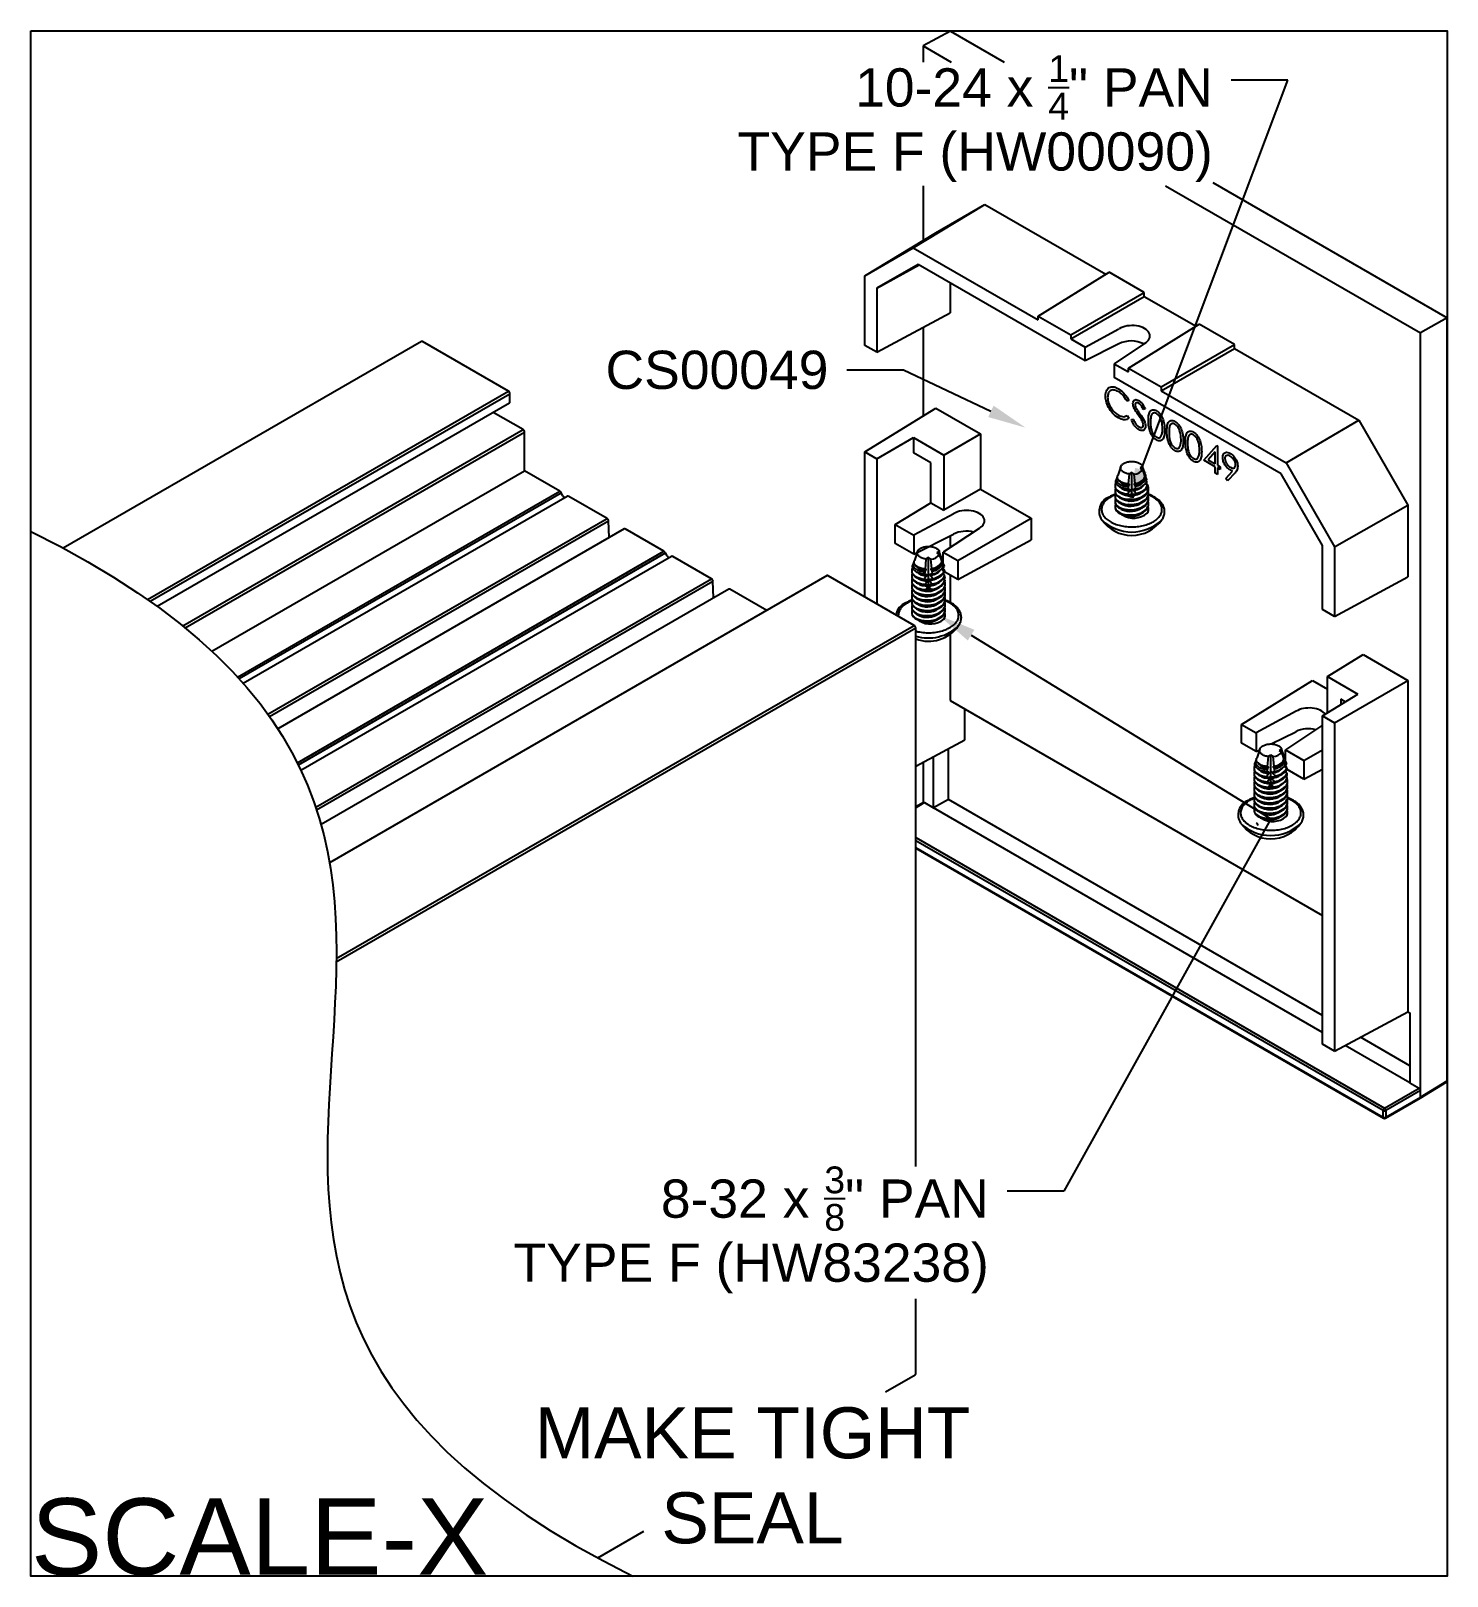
# Model space of a CAD drawing. Header units: inches. Extents: x 0 to 6.94, y -7.57 to 0.
import ezdxf
from ezdxf import colors
from ezdxf.entities.mleader import LeaderData, LeaderLine
from ezdxf.math import Vec2, Vec3

# ---------------------------------------------------------------- set-up
doc = ezdxf.new("R2010")
doc.units = ezdxf.units.IN
doc.header["$LTSCALE"] = 0.5
doc.header["$MEASUREMENT"] = 0
for name, color, linetype in [('End Cap', 92, 'CONTINUOUS'), ('FAB DWG', 221, 'CONTINUOUS'), ('Hardware', 242, 'CONTINUOUS'), ('Housing', 150, 'CONTINUOUS'), ('Mounting', 4, 'CONTINUOUS')]:
    doc.layers.add(name, color=color, linetype=linetype)
doc.layers.add('Text-Unprinted', color=131, linetype='CONTINUOUS', plot=False)
doc.styles.add('LSAD_Standard', font='arial.ttf')

msp = doc.modelspace()

# ---------------------------------------------------------------- texts
at = {"layer": 'FAB DWG', "transparency": 16777216, "insert": (3.5352, -7.0808), "char_height": 0.25, "attachment_point": 5, "style": 'LSAD_Standard'}
msp.add_mtext_dynamic_manual_height_columns('\\A1;MAKE TIGHT SEAL', width=2.522904, gutter_width=16.875, heights=[0], dxfattribs=at)
at = {"layer": 'Text-Unprinted', "ltscale": 0.5, "transparency": 16777216, "style": 'LSAD_Standard'}
msp.add_attdef('SCALE-X', (0, -7.5665), 'XEffectiveScaleFactor', height=0.375, dxfattribs=at)

# ---------------------------------------------------------------- linework, layer by layer
at = {"layer": 'End Cap', "transparency": 16777216}
for p, q in [((4.5053, -0.0009), (4.3708, -0.0732)), ((4.3708, -0.0732), (4.3708, -0.1531)), ((4.3708, -0.0732), (4.5091, -0.1531)), ((4.5053, -0.0009), (4.7689, -0.1531)), ((5.7906, -0.7429), (6.9385, -1.4055)), ((4.3708, -0.759), (4.3708, -1.027)), ((5.5587, -0.759), (6.8085, -1.4805)), ((4.3228, -1.0629), (4.6738, -0.8502)), ((4.433, -0.9893), (4.6738, -0.8502)), ((4.6738, -0.8502), (5.2666, -1.1924)), ((4.0856, -1.1999), (4.433, -0.9893)), ((4.0856, -1.1999), (4.3228, -1.0629)), ((4.3228, -1.0629), (4.9352, -1.4164)), ((4.0856, -1.5413), (4.0856, -1.1999)), ((4.347, -1.1443), (4.144, -1.2615)), ((4.144, -1.2615), (4.3521, -1.1472)), ((5.1653, -1.6167), (4.347, -1.1443)), ((4.9352, -1.3973), (5.2826, -1.1825)), ((5.4548, -1.2819), (5.2826, -1.1825)), ((4.144, -1.2615), (4.144, -1.575)), ((4.5037, -1.2347), (4.5037, -1.3816)), ((5.0951, -1.4895), (5.4548, -1.2819)), ((5.4548, -1.301), (5.4548, -1.2819)), ((5.0951, -1.5087), (5.4548, -1.301)), ((5.4548, -1.301), (5.7085, -1.4475)), ((4.144, -1.575), (4.5037, -1.3816)), ((4.9352, -1.4164), (4.9352, -1.3973)), ((4.9352, -1.3973), (5.0951, -1.4895)), ((5.3772, -1.6524), (5.7246, -1.4376)), ((5.8967, -1.537), (5.7246, -1.4376)), ((6.9385, -1.4055), (6.8085, -1.4805)), ((6.9385, -5.1459), (6.9385, -1.4055)), ((4.3708, -1.453), (4.3708, -1.8867)), ((5.0951, -1.4895), (5.0951, -1.5087)), ((5.0951, -1.5087), (5.1653, -1.5493)), ((5.1653, -1.5493), (5.331, -1.46)), ((6.8085, -5.1936), (6.8085, -1.4805)), ((4.144, -1.575), (4.0856, -1.5413)), ((5.3299, -1.5343), (5.1653, -1.6167)), ((5.1653, -1.6167), (5.1653, -1.5493)), ((5.4561, -1.5322), (5.3069, -1.631)), ((5.537, -1.7447), (5.8967, -1.537)), ((5.537, -1.7638), (5.8967, -1.5562)), ((5.8967, -1.5562), (5.8967, -1.537)), ((5.8967, -1.5562), (6.5055, -1.9076)), ((5.3069, -1.631), (5.3069, -1.6984)), ((5.3069, -1.631), (5.3772, -1.6716)), ((5.3772, -1.6716), (5.3772, -1.6524)), ((5.3772, -1.6524), (5.537, -1.7447)), ((6.1252, -2.1708), (5.3069, -1.6984)), ((5.3797, -1.812), (5.3704, -1.8149)), ((5.537, -1.7447), (5.537, -1.7638)), ((5.537, -1.7638), (6.1494, -2.1174)), ((4.0856, -2.063), (4.433, -1.8482)), ((4.433, -1.8482), (4.6529, -1.9751)), ((5.3704, -1.8847), (5.3797, -1.8981)), ((5.4597, -1.8528), (5.4502, -1.8557)), ((5.3917, -1.9039), (5.4017, -1.9027)), ((6.1494, -2.1174), (6.5055, -1.9076)), ((6.5055, -1.9076), (6.7463, -2.3247)), ((4.144, -2.0967), (4.3239, -1.9929)), ((4.3239, -1.9929), (4.473, -2.079)), ((4.3239, -1.9929), (4.3239, -2.0674)), ((4.473, -2.079), (4.6529, -1.9751)), ((4.6529, -1.9751), (4.6529, -2.2456)), ((5.7468, -2.1037), (5.8111, -2.0327)), ((5.8111, -2.0327), (5.8133, -2.0339)), ((5.8133, -2.0339), (5.8133, -2.1281)), ((4.0856, -2.063), (4.144, -2.0967)), ((4.0856, -2.7736), (4.0856, -2.063)), ((4.144, -2.0967), (4.144, -2.8073)), ((4.4085, -2.1162), (4.3239, -2.0674)), ((4.4085, -2.3121), (4.4085, -2.1162)), ((4.473, -2.079), (4.473, -2.3494)), ((5.8027, -2.136), (5.7468, -2.1037)), ((5.8027, -2.0629), (5.7676, -2.1017)), ((5.7676, -2.1017), (5.8027, -2.122)), ((5.8027, -2.122), (5.8027, -2.0629)), ((6.1494, -2.1174), (6.3866, -2.5282)), ((5.8027, -2.1674), (5.8027, -2.136)), ((5.8133, -2.1735), (5.8027, -2.1674)), ((5.8133, -2.1281), (5.8269, -2.136)), ((5.8133, -2.1421), (5.8133, -2.1735)), ((5.8269, -2.1499), (5.8133, -2.1421)), ((5.8269, -2.136), (5.8269, -2.1499)), ((5.8547, -2.1941), (5.8875, -2.1577)), ((5.8631, -2.2058), (5.8547, -2.1941)), ((5.8994, -2.1654), (5.8631, -2.2058)), ((6.3282, -2.5224), (6.1252, -2.1708)), ((4.6529, -2.2456), (4.473, -2.3494)), ((4.6529, -2.2456), (4.9004, -2.3884)), ((4.2348, -2.4195), (4.4085, -2.3121)), ((4.4085, -2.3121), (4.473, -2.3494)), ((6.3866, -2.5282), (6.7463, -2.3247)), ((6.7463, -2.3247), (6.7463, -2.6762)), ((4.2348, -2.4195), (4.3252, -2.4717)), ((4.2348, -2.5114), (4.2348, -2.4195)), ((4.5214, -2.366), (4.3252, -2.4717)), ((4.5407, -2.5961), (4.9004, -2.3884)), ((4.9004, -2.3884), (4.9004, -2.4946)), ((4.3252, -2.4717), (4.3253, -2.5637)), ((4.3253, -2.5637), (4.5199, -2.4663)), ((4.6465, -2.4383), (4.4699, -2.5552)), ((4.5037, -2.4743), (4.5037, -2.5328)), ((4.5407, -2.688), (4.9004, -2.4946)), ((4.3253, -2.5637), (4.2348, -2.5114)), ((4.4698, -2.6471), (4.4699, -2.5552)), ((4.4699, -2.5552), (4.5407, -2.5961)), ((6.3282, -2.8359), (6.3282, -2.5224)), ((6.3866, -2.5282), (6.3866, -2.8696)), ((4.5407, -2.688), (4.4698, -2.6471)), ((4.5407, -2.5961), (4.5407, -2.688)), ((4.5037, -2.6667), (4.5037, -2.8005)), ((6.3866, -2.8696), (6.7463, -2.6762)), ((6.3866, -2.8696), (6.3282, -2.8359)), ((4.5037, -2.9568), (4.5037, -3.2817)), ((6.3528, -3.1641), (6.5265, -3.0567)), ((6.5265, -3.0567), (6.7463, -3.1836)), ((6.3528, -3.1641), (6.5019, -3.2502)), ((6.3528, -3.3424), (6.3528, -3.1641)), ((5.9316, -3.3991), (6.279, -3.1843)), ((6.279, -3.1843), (6.3528, -3.2269)), ((6.3282, -3.3576), (6.5019, -3.2502)), ((6.3866, -3.3913), (6.7463, -3.1836)), ((6.7463, -3.1836), (6.7463, -4.8069)), ((4.5037, -3.2817), (6.3282, -4.3349)), ((4.5757, -3.4736), (4.5757, -3.3232)), ((6.4173, -3.2759), (6.4173, -3.3025)), ((6.4396, -3.2888), (6.4173, -3.2759)), ((5.9316, -3.3991), (6.0023, -3.4399)), ((5.9316, -3.491), (5.9316, -3.3991)), ((6.1985, -3.3342), (6.0023, -3.4399)), ((6.3236, -3.4064), (6.147, -3.5234)), ((6.3282, -3.3576), (6.3866, -3.3913)), ((6.3282, -4.9666), (6.3282, -3.3576)), ((6.3866, -3.3913), (6.3866, -5.0003)), ((4.3351, -3.603), (4.5757, -3.4736)), ((6.0023, -3.4399), (6.0024, -3.5318)), ((6.0764, -3.4948), (6.197, -3.4344)), ((4.4229, -3.8082), (4.4229, -3.5557)), ((4.4949, -3.7667), (4.4949, -3.5171)), ((6.0024, -3.5318), (5.9316, -3.491)), ((6.0024, -3.5318), (6.0206, -3.5228)), ((6.147, -3.5234), (6.2374, -3.5756)), ((6.147, -3.5791), (6.147, -3.5234)), ((6.2374, -3.5756), (6.3282, -3.5232)), ((4.3708, -3.5838), (4.3708, -3.7829)), ((6.2374, -3.6675), (6.1544, -3.6196)), ((6.2374, -3.5756), (6.2374, -3.6675)), ((6.2374, -3.6675), (6.3282, -3.6187)), ((4.3729, -3.7817), (4.3351, -3.8035)), ((4.3779, -3.7822), (4.3351, -3.8069)), ((4.3779, -3.7822), (4.4229, -3.8082)), ((4.4949, -3.7667), (4.4229, -3.8082)), ((6.3282, -4.8251), (4.4949, -3.7667)), ((6.3282, -4.9081), (4.4229, -3.8082)), ((4.3351, -3.9534), (6.6318, -5.2793)), ((6.6247, -5.2915), (4.3351, -3.9698)), ((4.3351, -4.0024), (6.6247, -5.3242)), ((4.3351, -4.0058), (6.6268, -5.3288)), ((6.3866, -5.0003), (6.7463, -4.8069)), ((6.7463, -4.8069), (6.7564, -4.8127)), ((6.7564, -4.8127), (6.7564, -5.1553)), ((6.3866, -5.0003), (6.3282, -4.9666)), ((6.7564, -5.1553), (6.4391, -4.9721)), ((6.7564, -5.0722), (6.5136, -4.9321)), ((6.8085, -5.2262), (6.9385, -5.1459)), ((6.6318, -5.2793), (6.8015, -5.1813)), ((6.8085, -5.1936), (6.6388, -5.2915)), ((6.7564, -5.1553), (6.8015, -5.1813)), ((6.8066, -5.2307), (6.9365, -5.1504)), ((6.8085, -5.2262), (6.8085, -5.1936)), ((6.6247, -5.3242), (6.6247, -5.2915)), ((6.6368, -5.3288), (6.8065, -5.2308)), ((6.6388, -5.3242), (6.8085, -5.2262)), ((6.6388, -5.2915), (6.6388, -5.3242)), ((6.8085, -5.2262), (6.8085, -5.2262))]:
    msp.add_line(p, q, dxfattribs=at)
for centre, radius, start, end in [((5.3913, -1.6565), 0.1368, 63.25014, 116.69438), ((4.5816, -2.593), 0.141, 74.88506, 115.97936), ((6.2588, -3.5612), 0.141, 74.88506, 115.97936), ((4.3749, -3.7863), 0.00503, 54.38242, 114.30712), ((6.7932, -5.1943), 0.0154, 2.60548, 57.39452), ((6.6401, -5.2922), 0.0154, 122.60548, 177.39452), ((6.6318, -5.2779), 0.0154, 242.60967, 297.39033), ((6.6235, -5.2922), 0.0154, 2.60548, 57.39452), ((6.6318, -5.3106), 0.0154, 242.60967, 297.39033), ((6.6296, -5.3247), 0.00493, 173.70115, 234.98667), ((6.6318, -5.3201), 0.01, 240.00269, 299.99731), ((6.6339, -5.3247), 0.00493, 305.01333, 6.29885)]:
    msp.add_arc(centre, radius, start, end, dxfattribs=at)
for centre, major_axis, ratio, start_param, end_param in [((5.3936, -1.4961), (0.0885, 0.0014), 0.58727, 5.488283, 8.629876), ((4.5839, -2.4021), (0.0885, 0.0014), 0.58727, 5.488283, 8.629876), ((6.2611, -3.3703), (0.0885, 0.0014), 0.58727, 0.397845, 2.34669), ((6.2611, -3.3703), (0.0885, 0.0014), 0.58727, 5.488283, 5.564535), ((6.9314, -5.1418), (-0.005, 0.00866), 0.577206, 3.159042, 3.92692), ((6.8014, -5.2222), (-0.00513, 0.00858), 0.577294, 3.132868, 3.918195)]:
    msp.add_ellipse(centre, major_axis=major_axis, ratio=ratio, start_param=start_param, end_param=end_param, dxfattribs=at)
for points, knots in [([(5.2648, -1.788), (5.2659, -1.778), (5.2681, -1.7579), (5.2855, -1.7446), (5.3065, -1.7432), (5.321, -1.7503), (5.3282, -1.7539)], [0, 0, 0, 0, 0.279512, 0.55908, 0.779374, 1, 1, 1, 1]), ([(5.2798, -1.8452), (5.2749, -1.8341), (5.2662, -1.8143), (5.2652, -1.7961), (5.2648, -1.788)], [0, 0, 0, 0, 0.559029, 1, 1, 1, 1]), ([(5.3276, -1.7675), (5.3201, -1.7641), (5.305, -1.7574), (5.2875, -1.7621), (5.277, -1.7755), (5.2759, -1.7885), (5.2754, -1.7951)], [0, 0, 0, 0, 0.279856, 0.559519, 0.779686, 1, 1, 1, 1]), ([(5.2754, -1.7951), (5.2763, -1.8044), (5.2781, -1.823), (5.2929, -1.8505), (5.3104, -1.8712), (5.3223, -1.8791), (5.3283, -1.883)], [0, 0, 0, 0, 0.279434, 0.558921, 0.779283, 1, 1, 1, 1]), ([(5.3704, -1.8149), (5.3636, -1.8036), (5.3514, -1.7834), (5.3349, -1.7724), (5.3276, -1.7675)], [0, 0, 0, 0, 0.5584265, 1, 1, 1, 1]), ([(5.3282, -1.7539), (5.3396, -1.7619), (5.3598, -1.7761), (5.3736, -1.8011), (5.3797, -1.812)], [0, 0, 0, 0, 0.559517, 1, 1, 1, 1]), ([(5.3993, -1.8267), (5.3998, -1.8221), (5.4008, -1.8131), (5.4089, -1.8072), (5.4185, -1.807), (5.4251, -1.8101), (5.4283, -1.8117)], [0, 0, 0, 0, 0.279553, 0.558798, 0.779378, 1, 1, 1, 1]), ([(5.4283, -1.8117), (5.432, -1.8142), (5.4392, -1.8192), (5.4506, -1.8338), (5.4563, -1.8456), (5.4597, -1.8528)], [0, 0, 0, 0, 0.27975, 0.559501, 1, 1, 1, 1]), ([(5.3284, -1.897), (5.318, -1.89), (5.2993, -1.8774), (5.2858, -1.855), (5.2798, -1.8452)], [0, 0, 0, 0, 0.559804, 1, 1, 1, 1]), ([(5.3283, -1.883), (5.3374, -1.887), (5.3537, -1.8941), (5.3653, -1.8876), (5.3704, -1.8847)], [0, 0, 0, 0, 0.558772, 1, 1, 1, 1]), ([(5.4059, -1.8512), (5.4038, -1.8465), (5.4001, -1.838), (5.3995, -1.8301), (5.3993, -1.8267)], [0, 0, 0, 0, 0.55984, 1, 1, 1, 1]), ([(5.4252, -1.8809), (5.4214, -1.8755), (5.4145, -1.8659), (5.4085, -1.8557), (5.4059, -1.8512)], [0, 0, 0, 0, 0.560413, 1, 1, 1, 1]), ([(5.4272, -1.825), (5.4248, -1.8238), (5.42, -1.8215), (5.4142, -1.8224), (5.4105, -1.826), (5.4101, -1.8301), (5.4099, -1.8322)], [0, 0, 0, 0, 0.280274, 0.559931, 0.77992, 1, 1, 1, 1]), ([(5.4099, -1.8322), (5.41, -1.8342), (5.4103, -1.8381), (5.4128, -1.8459), (5.4158, -1.8511), (5.4176, -1.8543)], [0, 0, 0, 0, 0.279946, 0.559774, 1, 1, 1, 1]), ([(5.4176, -1.8543), (5.4205, -1.8586), (5.4257, -1.8662), (5.4311, -1.8737), (5.4335, -1.877)], [0, 0, 0, 0, 0.559906, 1, 1, 1, 1]), ([(5.4464, -1.9148), (5.4428, -1.9082), (5.4363, -1.8965), (5.4286, -1.8856), (5.4252, -1.8809)], [0, 0, 0, 0, 0.559496, 1, 1, 1, 1]), ([(5.4502, -1.8557), (5.4468, -1.8488), (5.4422, -1.8393), (5.4335, -1.8292), (5.4293, -1.8264), (5.4272, -1.825)], [0, 0, 0, 0, 0.559818, 0.779848, 1, 1, 1, 1]), ([(5.4335, -1.877), (5.4409, -1.8876), (5.4512, -1.9023), (5.4599, -1.9237), (5.4608, -1.9325), (5.4612, -1.9369)], [0, 0, 0, 0, 0.5601154, 0.7802838, 1, 1, 1, 1]), ([(5.4748, -1.9101), (5.475, -1.9023), (5.4753, -1.8866), (5.4795, -1.8694), (5.4868, -1.86), (5.4945, -1.8563), (5.5039, -1.8563), (5.5108, -1.8596), (5.5142, -1.8613)], [0, 0, 0, 0, 0.250526, 0.500164, 0.625273, 0.750198, 0.875111, 1, 1, 1, 1]), ([(5.5146, -1.8754), (5.5119, -1.8742), (5.5065, -1.8717), (5.4993, -1.8723), (5.4936, -1.8757), (5.4884, -1.8837), (5.4857, -1.8977), (5.4855, -1.91), (5.4854, -1.9162)], [0, 0, 0, 0, 0.124874, 0.249889, 0.374726, 0.499789, 0.7495, 1, 1, 1, 1]), ([(5.5142, -1.8613), (5.5177, -1.8636), (5.5246, -1.8682), (5.5373, -1.8827), (5.5486, -1.9053), (5.5543, -1.932), (5.5547, -1.9482), (5.5549, -1.9563)], [0, 0, 0, 0, 0.125169, 0.250336, 0.498865, 0.749016, 1, 1, 1, 1]), ([(5.5443, -1.9502), (5.5439, -1.9373), (5.5433, -1.918), (5.5322, -1.8929), (5.5227, -1.8811), (5.5173, -1.8773), (5.5146, -1.8754)], [0, 0, 0, 0, 0.5000715, 0.7490206, 0.8745985, 1, 1, 1, 1]), ([(5.3797, -1.8981), (5.376, -1.9008), (5.3688, -1.9062), (5.3513, -1.9077), (5.3371, -1.9011), (5.3284, -1.897)], [0, 0, 0, 0, 0.28041, 0.560795, 1, 1, 1, 1]), ([(5.4276, -1.9543), (5.4232, -1.9513), (5.4145, -1.9452), (5.4011, -1.9272), (5.3953, -1.9127), (5.3917, -1.9039)], [0, 0, 0, 0, 0.2798798, 0.5596658, 1, 1, 1, 1]), ([(5.4017, -1.9027), (5.4052, -1.911), (5.4101, -1.9225), (5.4201, -1.9351), (5.4251, -1.9386), (5.4276, -1.9404)], [0, 0, 0, 0, 0.5593206, 0.7797817, 1, 1, 1, 1]), ([(5.4276, -1.9404), (5.4307, -1.9418), (5.4371, -1.9447), (5.4448, -1.9437), (5.4497, -1.9387), (5.4504, -1.9333), (5.4507, -1.9306)], [0, 0, 0, 0, 0.280276, 0.560148, 0.780153, 1, 1, 1, 1]), ([(5.4612, -1.9369), (5.4606, -1.9421), (5.4593, -1.9525), (5.4498, -1.9589), (5.439, -1.9598), (5.4314, -1.9561), (5.4276, -1.9543)], [0, 0, 0, 0, 0.2791829, 0.5590851, 0.779446, 1, 1, 1, 1]), ([(5.4507, -1.9306), (5.4504, -1.9277), (5.4499, -1.9226), (5.4475, -1.9172), (5.4464, -1.9148)], [0, 0, 0, 0, 0.55899, 1, 1, 1, 1]), ([(5.5142, -2.0043), (5.5108, -2.002), (5.5039, -1.9974), (5.4914, -1.983), (5.4804, -1.9604), (5.4754, -1.9342), (5.475, -1.9182), (5.4748, -1.9101)], [0, 0, 0, 0, 0.1251812, 0.250351, 0.4987777, 0.7489456, 1, 1, 1, 1]), ([(5.4854, -1.9162), (5.4855, -1.9224), (5.4857, -1.935), (5.4888, -1.9553), (5.497, -1.9732), (5.5065, -1.9849), (5.5119, -1.9887), (5.5146, -1.9906)], [0, 0, 0, 0, 0.2510852, 0.5013708, 0.7496281, 0.8748771, 1, 1, 1, 1]), ([(5.5549, -1.9563), (5.5547, -1.9642), (5.5543, -1.98), (5.5486, -2), (5.5373, -2.0095), (5.5246, -2.0094), (5.5177, -2.006), (5.5142, -2.0043)], [0, 0, 0, 0, 0.251002, 0.501138, 0.749612, 0.874807, 1, 1, 1, 1]), ([(5.5399, -1.9818), (5.5414, -1.9764), (5.5441, -1.9668), (5.5443, -1.9552), (5.5443, -1.9502)], [0, 0, 0, 0, 0.559599, 1, 1, 1, 1]), ([(5.5655, -1.9624), (5.5657, -1.9546), (5.566, -1.9389), (5.5702, -1.9217), (5.5775, -1.9124), (5.5852, -1.9086), (5.5946, -1.9086), (5.6015, -1.9119), (5.6049, -1.9136)], [0, 0, 0, 0, 0.250526, 0.500164, 0.625273, 0.750198, 0.875111, 1, 1, 1, 1]), ([(5.6049, -2.0567), (5.6015, -2.0544), (5.5946, -2.0498), (5.5821, -2.0354), (5.571, -2.0128), (5.566, -1.9865), (5.5657, -1.9705), (5.5655, -1.9624)], [0, 0, 0, 0, 0.125181, 0.250351, 0.498778, 0.748946, 1, 1, 1, 1]), ([(5.6053, -1.9278), (5.6026, -1.9265), (5.5971, -1.924), (5.59, -1.9247), (5.5843, -1.9281), (5.579, -1.9361), (5.5764, -1.95), (5.5762, -1.9623), (5.5761, -1.9685)], [0, 0, 0, 0, 0.124874, 0.249889, 0.374726, 0.499789, 0.7495, 1, 1, 1, 1]), ([(5.5761, -1.9685), (5.5762, -1.9748), (5.5764, -1.9873), (5.5795, -2.0076), (5.5876, -2.0255), (5.5972, -2.0372), (5.6026, -2.041), (5.6053, -2.0429)], [0, 0, 0, 0, 0.251085, 0.501371, 0.749628, 0.874877, 1, 1, 1, 1]), ([(5.6049, -1.9136), (5.6084, -1.9159), (5.6153, -1.9206), (5.628, -1.935), (5.6392, -1.9577), (5.645, -1.9843), (5.6454, -2.0006), (5.6456, -2.0087)], [0, 0, 0, 0, 0.125169, 0.250336, 0.498865, 0.749016, 1, 1, 1, 1]), ([(5.635, -2.0025), (5.6346, -1.9896), (5.6339, -1.9703), (5.6229, -1.9452), (5.6133, -1.9334), (5.608, -1.9297), (5.6053, -1.9278)], [0, 0, 0, 0, 0.500072, 0.749021, 0.874598, 1, 1, 1, 1]), ([(5.6562, -2.0148), (5.6563, -2.0069), (5.6566, -1.9913), (5.6608, -1.9741), (5.6682, -1.9647), (5.6758, -1.961), (5.6852, -1.9609), (5.6921, -1.9643), (5.6956, -1.9659)], [0, 0, 0, 0, 0.250526, 0.500164, 0.625273, 0.750198, 0.875111, 1, 1, 1, 1]), ([(5.6956, -1.9659), (5.699, -1.9683), (5.706, -1.9729), (5.7186, -1.9873), (5.7299, -2.01), (5.7356, -2.0367), (5.736, -2.0529), (5.7362, -2.061)], [0, 0, 0, 0, 0.125169, 0.250336, 0.498865, 0.749016, 1, 1, 1, 1]), ([(5.5146, -1.9906), (5.5178, -1.992), (5.5243, -1.9948), (5.5342, -1.9927), (5.5377, -1.986), (5.5399, -1.9818)], [0, 0, 0, 0, 0.280257, 0.560781, 1, 1, 1, 1]), ([(5.6456, -2.0087), (5.6454, -2.0166), (5.645, -2.0323), (5.6393, -2.0524), (5.6279, -2.0619), (5.6153, -2.0617), (5.6084, -2.0584), (5.6049, -2.0567)], [0, 0, 0, 0, 0.251002, 0.501138, 0.749612, 0.874807, 1, 1, 1, 1]), ([(5.6053, -2.0429), (5.6085, -2.0443), (5.6149, -2.0471), (5.6249, -2.0451), (5.6284, -2.0383), (5.6305, -2.0342)], [0, 0, 0, 0, 0.2802572, 0.5607811, 1, 1, 1, 1]), ([(5.6305, -2.0342), (5.632, -2.0287), (5.6347, -2.0191), (5.6349, -2.0076), (5.635, -2.0025)], [0, 0, 0, 0, 0.559599, 1, 1, 1, 1]), ([(5.6956, -2.109), (5.6921, -2.1067), (5.6852, -2.1021), (5.6727, -2.0877), (5.6617, -2.0651), (5.6567, -2.0389), (5.6563, -2.0228), (5.6562, -2.0148)], [0, 0, 0, 0, 0.125181, 0.250351, 0.498778, 0.748946, 1, 1, 1, 1]), ([(5.6959, -1.9801), (5.6932, -1.9789), (5.6878, -1.9764), (5.6806, -1.977), (5.6749, -1.9804), (5.6697, -1.9884), (5.6671, -2.0024), (5.6668, -2.0147), (5.6667, -2.0208)], [0, 0, 0, 0, 0.124874, 0.249889, 0.374726, 0.499789, 0.7495, 1, 1, 1, 1]), ([(5.6667, -2.0208), (5.6668, -2.0271), (5.6671, -2.0397), (5.6701, -2.06), (5.6783, -2.0778), (5.6878, -2.0896), (5.6932, -2.0934), (5.6959, -2.0953)], [0, 0, 0, 0, 0.251085, 0.501371, 0.749628, 0.874877, 1, 1, 1, 1]), ([(5.7257, -2.0549), (5.7252, -2.042), (5.7246, -2.0227), (5.7135, -1.9976), (5.704, -1.9858), (5.6986, -1.982), (5.6959, -1.9801)], [0, 0, 0, 0, 0.500072, 0.749021, 0.874598, 1, 1, 1, 1]), ([(5.7362, -2.061), (5.736, -2.0689), (5.7357, -2.0847), (5.7299, -2.1047), (5.7186, -2.1142), (5.706, -2.114), (5.699, -2.1107), (5.6956, -2.109)], [0, 0, 0, 0, 0.251002, 0.501138, 0.749612, 0.874807, 1, 1, 1, 1]), ([(5.6959, -2.0953), (5.6991, -2.0966), (5.7056, -2.0994), (5.7155, -2.0974), (5.719, -2.0906), (5.7212, -2.0865)], [0, 0, 0, 0, 0.2802572, 0.5607811, 1, 1, 1, 1]), ([(5.7212, -2.0865), (5.7227, -2.0811), (5.7254, -2.0714), (5.7256, -2.0599), (5.7257, -2.0549)], [0, 0, 0, 0, 0.559599, 1, 1, 1, 1]), ([(5.839, -2.0904), (5.8396, -2.0845), (5.8409, -2.0727), (5.8513, -2.065), (5.8637, -2.0644), (5.8722, -2.0684), (5.8765, -2.0704)], [0, 0, 0, 0, 0.279538, 0.558851, 0.779452, 1, 1, 1, 1]), ([(5.8751, -2.1516), (5.8698, -2.1479), (5.8593, -2.1405), (5.8474, -2.1229), (5.8401, -2.1053), (5.8393, -2.0954), (5.839, -2.0904)], [0, 0, 0, 0, 0.279814, 0.559489, 0.779635, 1, 1, 1, 1]), ([(5.8759, -2.084), (5.8723, -2.0823), (5.8649, -2.0789), (5.8563, -2.0808), (5.8505, -2.0864), (5.8499, -2.0927), (5.8495, -2.0958)], [0, 0, 0, 0, 0.280092, 0.560011, 0.780131, 1, 1, 1, 1]), ([(5.8495, -2.0958), (5.8501, -2.1005), (5.8513, -2.1099), (5.8594, -2.1231), (5.8682, -2.1329), (5.8741, -2.1368), (5.877, -2.1387)], [0, 0, 0, 0, 0.278472, 0.558424, 0.779098, 1, 1, 1, 1]), ([(5.9024, -2.1264), (5.9019, -2.1218), (5.9008, -2.1127), (5.8931, -2.0996), (5.8846, -2.0898), (5.8788, -2.0859), (5.8759, -2.084)], [0, 0, 0, 0, 0.278722, 0.558569, 0.779171, 1, 1, 1, 1]), ([(5.8765, -2.0704), (5.8818, -2.0742), (5.8926, -2.0818), (5.9047, -2.1), (5.9117, -2.118), (5.9126, -2.1282), (5.913, -2.1333)], [0, 0, 0, 0, 0.27973, 0.559163, 0.779612, 1, 1, 1, 1]), ([(5.8875, -2.1577), (5.8852, -2.1567), (5.881, -2.1549), (5.8769, -2.1526), (5.8751, -2.1516)], [0, 0, 0, 0, 0.5599442, 1, 1, 1, 1]), ([(5.877, -2.1387), (5.8807, -2.1405), (5.8879, -2.144), (5.8964, -2.1419), (5.9016, -2.1358), (5.9022, -2.1295), (5.9024, -2.1264)], [0, 0, 0, 0, 0.280319, 0.55953, 0.779753, 1, 1, 1, 1]), ([(5.913, -2.1333), (5.9118, -2.1407), (5.9097, -2.1539), (5.9026, -2.1619), (5.8994, -2.1654)], [0, 0, 0, 0, 0.55819, 1, 1, 1, 1])]:
    msp.add_open_spline(points, degree=3, knots=knots, dxfattribs=at)
at = {"layer": 'Hardware', "transparency": 16777216}
for p, q in [((5.3198, -2.1924), (5.317, -2.2003)), ((5.3402, -2.135), (5.3245, -2.1792)), ((5.3813, -2.1719), (5.3766, -2.2205)), ((5.3936, -2.1649), (5.3813, -2.1719)), ((5.3936, -2.2795), (5.3936, -2.1649)), ((5.4058, -2.1719), (5.3936, -2.1649)), ((5.4103, -2.2184), (5.4058, -2.1719)), ((5.4467, -2.1342), (5.4344, -2.1413)), ((5.4344, -2.1413), (5.4467, -2.1483)), ((5.4577, -2.1655), (5.4467, -2.1342)), ((5.4467, -2.1483), (5.4583, -2.186)), ((5.4569, -2.1666), (5.4577, -2.1655)), ((5.4606, -2.1738), (5.4571, -2.1737)), ((5.4572, -2.1915), (5.4614, -2.1962)), ((5.4649, -2.186), (5.4606, -2.1738)), ((5.3116, -2.229), (5.3116, -2.2322)), ((5.3116, -2.2545), (5.3116, -2.2577)), ((5.3752, -2.2344), (5.374, -2.2466)), ((5.3766, -2.2205), (5.3798, -2.2203)), ((5.4076, -2.2185), (5.4103, -2.2184)), ((5.4129, -2.2444), (5.4116, -2.2314)), ((5.4614, -2.1962), (5.4655, -2.2094)), ((5.4715, -2.2288), (5.4727, -2.2328)), ((5.4736, -2.2305), (5.472, -2.2305)), ((5.4737, -2.2332), (5.472, -2.2342)), ((5.4727, -2.2329), (5.4727, -2.2328)), ((5.4756, -2.245), (5.4756, -2.2433)), ((5.4756, -2.2705), (5.4756, -2.2673)), ((5.3116, -2.28), (5.3116, -2.2832)), ((5.3116, -2.3056), (5.3116, -2.3088)), ((5.3116, -2.3311), (5.3116, -2.3343)), ((5.3905, -2.2778), (5.3856, -2.284)), ((5.3936, -2.2795), (5.3856, -2.284)), ((5.4034, -2.2851), (5.3936, -2.2795)), ((5.4034, -2.2851), (5.3967, -2.2774)), ((5.4756, -2.296), (5.4756, -2.2928)), ((5.4756, -2.3215), (5.4756, -2.3183)), ((5.4756, -2.3454), (5.4756, -2.3438)), ((5.2458, -2.3956), (5.2462, -2.3962))]:
    msp.add_line(p, q, dxfattribs=at)
at = {"layer": 'Hardware', "linetype": 'Continuous', "lineweight": 25, "transparency": 16777216}
for p, q in [((4.3442, -2.5517), (4.3285, -2.596)), ((4.4507, -2.551), (4.4384, -2.558)), ((4.4384, -2.558), (4.4507, -2.5651)), ((4.4617, -2.5823), (4.4507, -2.551)), ((4.4507, -2.5651), (4.4623, -2.6028)), ((4.3156, -2.6458), (4.3156, -2.649)), ((4.3238, -2.6092), (4.321, -2.617)), ((4.3853, -2.5887), (4.3806, -2.6372)), ((4.3806, -2.6372), (4.3838, -2.6371)), ((4.3976, -2.5816), (4.3853, -2.5887)), ((4.3976, -2.7137), (4.3976, -2.5816)), ((4.4098, -2.5887), (4.3976, -2.5816)), ((4.4143, -2.6352), (4.4098, -2.5887)), ((4.4116, -2.6353), (4.4143, -2.6352)), ((4.4169, -2.6612), (4.4156, -2.6482)), ((4.4609, -2.5834), (4.4617, -2.5823)), ((4.4646, -2.5905), (4.4609, -2.5839)), ((4.4646, -2.5905), (4.4611, -2.5905)), ((4.4612, -2.6083), (4.4654, -2.613)), ((4.4689, -2.6027), (4.4646, -2.5905)), ((4.4654, -2.613), (4.4695, -2.6262)), ((4.4761, -2.6232), (4.4746, -2.6189)), ((4.4755, -2.6456), (4.4767, -2.6496)), ((4.4776, -2.6473), (4.476, -2.6473)), ((4.4767, -2.6496), (4.4767, -2.6496)), ((4.3156, -2.6713), (4.3156, -2.6745)), ((4.3156, -2.6968), (4.3156, -2.7)), ((4.3156, -2.7223), (4.3156, -2.7255)), ((4.3792, -2.6511), (4.378, -2.6634)), ((4.3976, -2.7397), (4.3976, -2.7226)), ((4.4792, -2.7064), (4.474, -2.7094)), ((4.4791, -2.7042), (4.4746, -2.7045)), ((4.4785, -2.6757), (4.4763, -2.6757)), ((4.4785, -2.6757), (4.4775, -2.673)), ((4.4791, -2.7042), (4.4775, -2.6983)), ((4.4796, -2.7128), (4.4796, -2.7111)), ((4.3156, -2.7479), (4.3156, -2.751)), ((4.3156, -2.7734), (4.3156, -2.7766)), ((4.3156, -2.7989), (4.3156, -2.8021)), ((4.4796, -2.7383), (4.4796, -2.7351)), ((4.4796, -2.7638), (4.4796, -2.7606)), ((4.4796, -2.7893), (4.4796, -2.7861)), ((4.3156, -2.8244), (4.3156, -2.8276)), ((4.3156, -2.8499), (4.3156, -2.8531)), ((4.4796, -2.8148), (4.4796, -2.8117)), ((4.4796, -2.8404), (4.4796, -2.8372)), ((4.4796, -2.8642), (4.4796, -2.8627)), ((4.545, -2.915), (4.5454, -2.9145)), ((6.0213, -3.5199), (6.0056, -3.5642)), ((6.0625, -3.5569), (6.0577, -3.6054)), ((6.0747, -3.5498), (6.0625, -3.5569)), ((6.0747, -3.6819), (6.0747, -3.5498)), ((6.0869, -3.5569), (6.0747, -3.5498)), ((6.0915, -3.6033), (6.0869, -3.5569)), ((6.1278, -3.5192), (6.1156, -3.5262)), ((6.1156, -3.5262), (6.1278, -3.5333)), ((6.1389, -3.5505), (6.1278, -3.5192)), ((6.1278, -3.5333), (6.1394, -3.571)), ((6.138, -3.5516), (6.1389, -3.5505)), ((6.1418, -3.5587), (6.138, -3.5521)), ((6.1418, -3.5587), (6.1382, -3.5587)), ((6.146, -3.5709), (6.1418, -3.5587)), ((5.9927, -3.614), (5.9927, -3.6172)), ((6.0009, -3.5773), (5.9982, -3.5852)), ((6.0564, -3.6193), (6.0552, -3.6315)), ((6.0577, -3.6054), (6.061, -3.6053)), ((6.0887, -3.6035), (6.0915, -3.6033)), ((6.094, -3.6294), (6.0927, -3.6164)), ((6.1383, -3.5765), (6.1426, -3.5811)), ((6.1426, -3.5811), (6.1466, -3.5944)), ((6.1532, -3.5913), (6.1518, -3.5871)), ((6.1526, -3.6137), (6.1538, -3.6178)), ((6.1547, -3.6154), (6.1531, -3.6154)), ((6.1538, -3.6178), (6.1538, -3.6178)), ((5.9927, -3.6395), (5.9927, -3.6427)), ((5.9927, -3.665), (5.9927, -3.6682)), ((5.9927, -3.6905), (5.9927, -3.6937)), ((6.0747, -3.7079), (6.0747, -3.6908)), ((6.1563, -3.6746), (6.1511, -3.6776)), ((6.1562, -3.6724), (6.1517, -3.6727)), ((6.1556, -3.6438), (6.1535, -3.6439)), ((6.1556, -3.6438), (6.1546, -3.6412)), ((6.1562, -3.6724), (6.1546, -3.6665)), ((6.1567, -3.681), (6.1567, -3.6793)), ((6.1567, -3.7065), (6.1567, -3.7033)), ((5.9927, -3.716), (5.9927, -3.7192)), ((5.9927, -3.7416), (5.9927, -3.7447)), ((5.9927, -3.7671), (5.9927, -3.7703)), ((6.1567, -3.732), (6.1567, -3.7288)), ((6.1567, -3.7575), (6.1567, -3.7543)), ((6.1567, -3.783), (6.1567, -3.7798)), ((5.9927, -3.7926), (5.9927, -3.7958)), ((5.9927, -3.8181), (5.9927, -3.8213)), ((6.1567, -3.8085), (6.1567, -3.8054)), ((6.1567, -3.8324), (6.1567, -3.8309)), ((6.2221, -3.8832), (6.2225, -3.8827))]:
    msp.add_line(p, q, dxfattribs=at)
at = {"layer": 'Hardware', "transparency": 16777216, "flags": 128}
for points in [[(5.3813, -2.1719), (5.3768, -2.1712), (5.3723, -2.1702), (5.368, -2.1691), (5.364, -2.1677), (5.3601, -2.1661), (5.3565, -2.1643), (5.3532, -2.1624), (5.3501, -2.1603), (5.3474, -2.158), (5.3451, -2.1557), (5.3431, -2.1532), (5.3415, -2.1506), (5.3403, -2.148), (5.3395, -2.1453), (5.3391, -2.1425), (5.3391, -2.1398), (5.3395, -2.1371), (5.3404, -2.1344), (5.3416, -2.1317), (5.3432, -2.1292), (5.3452, -2.1267), (5.3476, -2.1243), (5.3503, -2.1221), (5.3534, -2.12), (5.3567, -2.1181), (5.3604, -2.1163), (5.3642, -2.1147), (5.3683, -2.1134), (5.3726, -2.1122), (5.3771, -2.1113), (5.3816, -2.1106), (5.3863, -2.1101), (5.391, -2.1098), (5.3958, -2.1098), (5.4005, -2.1101), (5.4052, -2.1105), (5.4097, -2.1112), (5.4142, -2.1121), (5.4185, -2.1133), (5.4226, -2.1146), (5.4265, -2.1162), (5.4301, -2.1179), (5.4335, -2.1199), (5.4366, -2.1219), (5.4393, -2.1242), (5.4417, -2.1265), (5.4438, -2.129), (5.4454, -2.1316), (5.4467, -2.1342)], [(5.3233, -2.1859), (5.3233, -2.1859), (5.3208, -2.1901), (5.3192, -2.1945), (5.3186, -2.1989), (5.319, -2.2032), (5.3203, -2.2075), (5.3226, -2.2116), (5.3258, -2.2155), (5.3298, -2.2192), (5.3346, -2.2226), (5.3402, -2.2257), (5.3465, -2.2285), (5.3533, -2.2307), (5.3603, -2.2324), (5.3676, -2.2336), (5.3752, -2.2344)], [(5.3766, -2.2205), (5.371, -2.2199), (5.3657, -2.219), (5.3605, -2.2179), (5.3554, -2.2165), (5.3506, -2.2148), (5.3462, -2.213), (5.3421, -2.2109), (5.3383, -2.2086), (5.3348, -2.2062), (5.3318, -2.2036), (5.3293, -2.2009), (5.3271, -2.198), (5.3254, -2.1951), (5.3242, -2.1921), (5.3235, -2.189), (5.3233, -2.1859), (5.3236, -2.1827), (5.3243, -2.1797), (5.3245, -2.1792)], [(5.4606, -2.1738), (5.4589, -2.1703), (5.4569, -2.1671)], [(5.459, -2.1935), (5.4621, -2.1895), (5.4649, -2.186)], [(5.3166, -2.2142), (5.3144, -2.2178), (5.3123, -2.2232), (5.3116, -2.2288), (5.3122, -2.2345), (5.3144, -2.2402), (5.3179, -2.2456), (5.3227, -2.2506), (5.3287, -2.2552), (5.3356, -2.2593), (5.3435, -2.2628), (5.3524, -2.2657), (5.3622, -2.268), (5.3727, -2.2694)], [(5.3116, -2.2322), (5.3122, -2.2377), (5.3144, -2.2434), (5.3179, -2.2488), (5.3227, -2.2538), (5.3287, -2.2584), (5.3356, -2.2624), (5.3436, -2.266), (5.3526, -2.269), (5.3626, -2.2712), (5.3732, -2.2727)], [(5.3143, -2.2433), (5.3123, -2.2487), (5.3116, -2.2543), (5.3122, -2.26), (5.3144, -2.2657), (5.3179, -2.2711), (5.3227, -2.2762), (5.3287, -2.2808), (5.3356, -2.2848), (5.3434, -2.2883), (5.3522, -2.2912), (5.362, -2.2934), (5.3723, -2.2949), (5.3831, -2.2956), (5.3939, -2.2954), (5.4046, -2.2944), (5.4148, -2.2928), (5.4246, -2.2904), (5.4342, -2.2871), (5.4433, -2.2831), (5.4515, -2.2784), (5.4579, -2.2738), (5.4633, -2.2688), (5.4678, -2.2636), (5.4712, -2.2582), (5.4736, -2.2528), (5.4736, -2.2528)], [(5.3116, -2.2577), (5.3122, -2.2632), (5.3144, -2.2689), (5.3179, -2.2743), (5.3227, -2.2794), (5.3287, -2.2839), (5.3356, -2.288), (5.3434, -2.2915), (5.3522, -2.2944), (5.362, -2.2966), (5.3723, -2.2981), (5.3831, -2.2987), (5.3939, -2.2986), (5.4046, -2.2976), (5.4148, -2.296), (5.4246, -2.2936), (5.4342, -2.2903), (5.4433, -2.2863), (5.4515, -2.2816), (5.4588, -2.2763), (5.4648, -2.2705), (5.4694, -2.2644), (5.4728, -2.2582), (5.4748, -2.2519), (5.4756, -2.2452), (5.4755, -2.245)], [(5.3143, -2.2688), (5.3123, -2.2742), (5.3116, -2.2799), (5.3122, -2.2856), (5.3144, -2.2912), (5.3179, -2.2966), (5.3227, -2.3017), (5.3287, -2.3063), (5.3356, -2.3103), (5.3434, -2.3138), (5.3522, -2.3167), (5.362, -2.3189), (5.3723, -2.3204), (5.3831, -2.3211), (5.3939, -2.3209), (5.4046, -2.32), (5.4148, -2.3183), (5.4246, -2.3159), (5.4342, -2.3127), (5.4433, -2.3086), (5.4515, -2.3039), (5.4588, -2.2986), (5.4648, -2.2928), (5.4694, -2.2867), (5.4728, -2.2806), (5.4748, -2.2742), (5.4756, -2.2675), (5.4749, -2.2607), (5.4735, -2.2561)], [(5.3116, -2.2832), (5.3122, -2.2887), (5.3144, -2.2944), (5.3179, -2.2998), (5.3227, -2.3049), (5.3287, -2.3095), (5.3356, -2.3135), (5.3434, -2.317), (5.3522, -2.3199), (5.362, -2.3221), (5.3723, -2.3236), (5.3831, -2.3243), (5.3939, -2.3241), (5.4046, -2.3231), (5.4148, -2.3215), (5.4246, -2.3191), (5.4342, -2.3159), (5.4433, -2.3118), (5.4515, -2.3071), (5.4588, -2.3018), (5.4648, -2.296), (5.4694, -2.2899), (5.4728, -2.2838), (5.4748, -2.2774), (5.4756, -2.2707), (5.4755, -2.2705)], [(5.374, -2.2466), (5.3711, -2.2463), (5.3651, -2.2454), (5.3592, -2.2443), (5.3535, -2.2428), (5.348, -2.241), (5.343, -2.239), (5.3383, -2.2368), (5.3339, -2.2343), (5.3299, -2.2316), (5.3264, -2.2288), (5.3234, -2.2258), (5.3208, -2.2227), (5.3187, -2.2194), (5.3172, -2.216), (5.3162, -2.2127), (5.3157, -2.2091), (5.3158, -2.2056), (5.3164, -2.2022), (5.3171, -2.2003)], [(5.374, -2.2466), (5.3772, -2.2465), (5.3844, -2.246)], [(5.3809, -2.2267), (5.3778, -2.231), (5.3752, -2.2344)], [(5.403, -2.2448), (5.4102, -2.2446), (5.4129, -2.2444)], [(5.4116, -2.2314), (5.4101, -2.2295), (5.4065, -2.2251)], [(5.5408, -2.3964), (5.5416, -2.3953), (5.5445, -2.3909), (5.547, -2.3863), (5.5492, -2.3817), (5.551, -2.3771), (5.5524, -2.3724), (5.5535, -2.3677), (5.5542, -2.3629), (5.5545, -2.3582), (5.5545, -2.3535), (5.5541, -2.3488), (5.5534, -2.3441), (5.5523, -2.3394), (5.5509, -2.3348), (5.5491, -2.3303), (5.547, -2.3258), (5.5445, -2.3213), (5.5417, -2.317), (5.5385, -2.3127), (5.535, -2.3085), (5.5312, -2.3044), (5.5271, -2.3005), (5.5226, -2.2966), (5.5179, -2.293), (5.5129, -2.2894), (5.5076, -2.286), (5.502, -2.2828), (5.4962, -2.2798), (5.4902, -2.2769), (5.484, -2.2743), (5.4776, -2.2718), (5.4755, -2.2711)], [(5.2889, -2.285), (5.2837, -2.2882), (5.2787, -2.2916), (5.274, -2.2951), (5.2696, -2.2988), (5.2656, -2.3025), (5.2619, -2.3064), (5.2586, -2.3104), (5.2556, -2.3145), (5.253, -2.3187), (5.2508, -2.3229), (5.249, -2.3272), (5.2475, -2.3316), (5.2465, -2.336), (5.2459, -2.3404), (5.2456, -2.3448), (5.2458, -2.3493), (5.2463, -2.3537), (5.2473, -2.3581), (5.2486, -2.3625), (5.2503, -2.3668), (5.2524, -2.3711), (5.2549, -2.3752), (5.2578, -2.3794), (5.261, -2.3834), (5.2646, -2.3873), (5.2686, -2.3911), (5.2729, -2.3948), (5.2775, -2.3983), (5.2824, -2.4017), (5.2876, -2.405), (5.2931, -2.4081), (5.2989, -2.411), (5.3049, -2.4138), (5.3112, -2.4163), (5.3177, -2.4187), (5.3243, -2.4209), (5.3312, -2.4229), (5.3383, -2.4246), (5.3455, -2.4262), (5.3528, -2.4275), (5.3602, -2.4286), (5.3678, -2.4295), (5.3754, -2.4302), (5.383, -2.4306), (5.3907, -2.4308), (5.3984, -2.4308), (5.406, -2.4305), (5.4137, -2.43), (5.4212, -2.4293), (5.4288, -2.4284), (5.4362, -2.4272), (5.4435, -2.4258), (5.4506, -2.4242), (5.4576, -2.4224), (5.4645, -2.4204), (5.4711, -2.4181), (5.4775, -2.4157), (5.4838, -2.4131), (5.4897, -2.4103), (5.4954, -2.4073), (5.5009, -2.4042), (5.506, -2.4009), (5.5108, -2.3975), (5.5154, -2.3939), (5.5196, -2.3902), (5.5234, -2.3863), (5.5269, -2.3824), (5.5301, -2.3783), (5.5328, -2.3742), (5.5353, -2.37), (5.5373, -2.3657), (5.5389, -2.3614), (5.5401, -2.357), (5.541, -2.3526), (5.5414, -2.3482), (5.5415, -2.3437), (5.5411, -2.3393), (5.5404, -2.3349), (5.5393, -2.3305), (5.5377, -2.3262), (5.5358, -2.3219), (5.5335, -2.3176), (5.5308, -2.3135), (5.5277, -2.3094), (5.5243, -2.3054), (5.5206, -2.3016), (5.5164, -2.2978), (5.512, -2.2942), (5.5072, -2.2907), (5.5022, -2.2874), (5.4968, -2.2842), (5.4912, -2.2812), (5.4853, -2.2784), (5.4791, -2.2757), (5.4753, -2.2742)], [(5.3143, -2.2944), (5.3123, -2.2997), (5.3116, -2.3054), (5.3122, -2.3111), (5.3144, -2.3167), (5.3179, -2.3221), (5.3227, -2.3272), (5.3287, -2.3318), (5.3356, -2.3358), (5.3434, -2.3393), (5.3522, -2.3422), (5.362, -2.3445), (5.3723, -2.3459), (5.3831, -2.3466), (5.3939, -2.3464), (5.4046, -2.3455), (5.4148, -2.3438), (5.4246, -2.3414), (5.4342, -2.3382), (5.4433, -2.3342), (5.4515, -2.3294), (5.4588, -2.3241), (5.4648, -2.3183), (5.4694, -2.3123), (5.4728, -2.3061), (5.4748, -2.2997), (5.4756, -2.293), (5.4749, -2.2862), (5.4735, -2.2816)], [(5.3116, -2.3088), (5.3122, -2.3143), (5.3144, -2.3199), (5.3179, -2.3253), (5.3227, -2.3304), (5.3287, -2.335), (5.3356, -2.339), (5.3434, -2.3425), (5.3522, -2.3454), (5.362, -2.3476), (5.3723, -2.3491), (5.3831, -2.3498), (5.3939, -2.3496), (5.4046, -2.3487), (5.4148, -2.347), (5.4246, -2.3446), (5.4342, -2.3414), (5.4433, -2.3374), (5.4515, -2.3326), (5.4588, -2.3273), (5.4648, -2.3215), (5.4694, -2.3154), (5.4728, -2.3093), (5.4748, -2.3029), (5.4756, -2.2962), (5.4755, -2.296)], [(5.3143, -2.3199), (5.3123, -2.3253), (5.3116, -2.3309), (5.3122, -2.3366), (5.3144, -2.3422), (5.3179, -2.3477), (5.3227, -2.3527), (5.3287, -2.3573), (5.3356, -2.3613)], [(5.3356, -2.3613), (5.3434, -2.3648), (5.3522, -2.3677), (5.362, -2.37), (5.3723, -2.3715), (5.3831, -2.3721), (5.3939, -2.3719), (5.4046, -2.371), (5.4148, -2.3693), (5.4246, -2.3669), (5.4342, -2.3637), (5.4433, -2.3597), (5.4515, -2.3549), (5.4588, -2.3496), (5.4648, -2.3438), (5.4694, -2.3378), (5.4728, -2.3316), (5.4748, -2.3252), (5.4756, -2.3186), (5.4749, -2.3117), (5.4735, -2.3072)], [(5.3356, -2.3645), (5.3434, -2.368), (5.3522, -2.3709), (5.362, -2.3732), (5.3723, -2.3746), (5.3831, -2.3753), (5.3939, -2.3751), (5.4046, -2.3742), (5.4148, -2.3725), (5.4246, -2.3701), (5.4342, -2.3669), (5.4433, -2.3629), (5.4515, -2.3581), (5.4588, -2.3528), (5.4648, -2.347), (5.4694, -2.341), (5.4728, -2.3348), (5.4748, -2.3284), (5.4756, -2.3217), (5.4755, -2.3215)], [(5.4034, -2.2851), (5.3945, -2.2849), (5.3856, -2.284)], [(5.5409, -2.3963), (5.5413, -2.3957), (5.5413, -2.3956)]]:
    msp.add_lwpolyline(points, dxfattribs=at)
at = {"layer": 'Hardware', "linetype": 'Continuous', "lineweight": 25, "transparency": 16777216, "flags": 128}
for points in [[(4.3853, -2.5887), (4.3805, -2.5879), (4.3758, -2.5869), (4.3712, -2.5856), (4.3669, -2.5841), (4.3629, -2.5823), (4.3592, -2.5804), (4.3558, -2.5782), (4.3527, -2.5759), (4.35, -2.5734), (4.3478, -2.5708), (4.3459, -2.5681), (4.3445, -2.5653), (4.3436, -2.5624), (4.3431, -2.5595), (4.3431, -2.5566), (4.3436, -2.5537), (4.3445, -2.5509), (4.3459, -2.5481), (4.3477, -2.5454), (4.3499, -2.5427), (4.3526, -2.5403), (4.3556, -2.5379), (4.359, -2.5358), (4.3628, -2.5338), (4.3668, -2.5321), (4.3711, -2.5305), (4.3756, -2.5292), (4.3803, -2.5282), (4.3852, -2.5274), (4.3901, -2.5269), (4.3951, -2.5266), (4.4002, -2.5266), (4.4052, -2.5269), (4.4102, -2.5274), (4.415, -2.5282), (4.4197, -2.5293), (4.4242, -2.5306), (4.4285, -2.5321), (4.4325, -2.5339), (4.4362, -2.5359), (4.4396, -2.538), (4.4426, -2.5404), (4.4453, -2.5428), (4.4475, -2.5455), (4.4493, -2.5482), (4.4507, -2.551)], [(4.3206, -2.631), (4.3184, -2.6346), (4.3163, -2.64), (4.3156, -2.6456), (4.3162, -2.6513), (4.3184, -2.6569), (4.3219, -2.6624), (4.3267, -2.6674), (4.3327, -2.672), (4.3396, -2.676), (4.3475, -2.6795), (4.3564, -2.6825), (4.3662, -2.6847), (4.3767, -2.6862)], [(4.3156, -2.649), (4.3162, -2.6545), (4.3184, -2.6601), (4.3219, -2.6656), (4.3267, -2.6706), (4.3327, -2.6752), (4.3396, -2.6792), (4.3476, -2.6828), (4.3566, -2.6857), (4.3666, -2.688), (4.3772, -2.6894)], [(4.378, -2.6634), (4.3751, -2.6631), (4.3691, -2.6622), (4.3632, -2.661), (4.3575, -2.6596), (4.352, -2.6578), (4.347, -2.6558), (4.3423, -2.6536), (4.3379, -2.6511), (4.3339, -2.6484), (4.3304, -2.6456), (4.3274, -2.6426), (4.3248, -2.6394), (4.3227, -2.6361), (4.3212, -2.6328), (4.3202, -2.6294), (4.3197, -2.6259), (4.3198, -2.6224), (4.3204, -2.619), (4.3211, -2.6171)], [(4.3273, -2.6027), (4.3273, -2.6027), (4.3248, -2.6069), (4.3232, -2.6113), (4.3226, -2.6157), (4.323, -2.62), (4.3243, -2.6243), (4.3266, -2.6284), (4.3298, -2.6323), (4.3338, -2.636), (4.3386, -2.6394), (4.3442, -2.6425), (4.3505, -2.6452), (4.3573, -2.6475), (4.3643, -2.6492), (4.3716, -2.6504), (4.3792, -2.6511)], [(4.3806, -2.6372), (4.375, -2.6366), (4.3697, -2.6358), (4.3645, -2.6347), (4.3594, -2.6333), (4.3546, -2.6316), (4.3502, -2.6298), (4.3461, -2.6277), (4.3423, -2.6254), (4.3388, -2.623), (4.3359, -2.6204), (4.3333, -2.6177), (4.3311, -2.6148), (4.3294, -2.6118), (4.3282, -2.6088), (4.3275, -2.6058), (4.3273, -2.6027), (4.3276, -2.5995), (4.3283, -2.5964), (4.3285, -2.596)], [(4.3849, -2.6435), (4.3818, -2.6477), (4.3792, -2.6511)], [(4.4156, -2.6482), (4.4141, -2.6463), (4.4105, -2.6419)], [(4.463, -2.6103), (4.4661, -2.6063), (4.4689, -2.6027)], [(4.3184, -2.6601), (4.3163, -2.6655), (4.3156, -2.6711), (4.3162, -2.6768), (4.3184, -2.6825), (4.3219, -2.6879), (4.3267, -2.6929), (4.3327, -2.6975), (4.3396, -2.7016), (4.3465, -2.7047), (4.3542, -2.7074), (4.3626, -2.7095), (4.3716, -2.7111), (4.381, -2.7121)], [(4.3156, -2.6745), (4.3162, -2.68), (4.3184, -2.6856), (4.3219, -2.6911), (4.3267, -2.6961), (4.3327, -2.7007), (4.3396, -2.7047), (4.3466, -2.7079), (4.3544, -2.7106), (4.3629, -2.7128), (4.3721, -2.7144), (4.3816, -2.7153)], [(4.3184, -2.6856), (4.3163, -2.691), (4.3156, -2.6966), (4.3162, -2.7023), (4.3184, -2.708), (4.3219, -2.7134), (4.3267, -2.7185), (4.3327, -2.723), (4.3396, -2.7271), (4.3472, -2.7305), (4.3557, -2.7333), (4.3651, -2.7356), (4.3752, -2.7371), (4.3856, -2.7378)], [(4.3156, -2.7), (4.3162, -2.7055), (4.3184, -2.7112), (4.3219, -2.7166), (4.3267, -2.7217), (4.3327, -2.7262), (4.3396, -2.7303), (4.3473, -2.7337), (4.3559, -2.7366), (4.3655, -2.7388), (4.3756, -2.7403), (4.3862, -2.741)], [(4.3184, -2.7111), (4.3163, -2.7165), (4.3156, -2.7221), (4.3162, -2.7279), (4.3184, -2.7335), (4.3219, -2.7389), (4.3267, -2.744), (4.3327, -2.7486), (4.3396, -2.7526), (4.3474, -2.7561), (4.3562, -2.759), (4.366, -2.7612), (4.3763, -2.7627), (4.3871, -2.7634), (4.3979, -2.7632), (4.4086, -2.7623), (4.4188, -2.7606), (4.4287, -2.7582), (4.4382, -2.755), (4.4473, -2.7509), (4.4556, -2.7462), (4.4631, -2.7406), (4.4693, -2.7345), (4.474, -2.7281), (4.4773, -2.7216), (4.4791, -2.7148), (4.4791, -2.7148)], [(4.3156, -2.7255), (4.3162, -2.731), (4.3184, -2.7367), (4.3219, -2.7421), (4.3267, -2.7472), (4.3327, -2.7518), (4.3396, -2.7558), (4.3474, -2.7593), (4.3562, -2.7622), (4.366, -2.7644), (4.3763, -2.7659), (4.3871, -2.7666), (4.3979, -2.7664), (4.4086, -2.7654), (4.4188, -2.7638), (4.4287, -2.7614), (4.4382, -2.7581), (4.4473, -2.7541), (4.4556, -2.7494), (4.4628, -2.7441), (4.4688, -2.7383), (4.4735, -2.7322), (4.4768, -2.7261), (4.4788, -2.7197), (4.4796, -2.713), (4.4795, -2.7128)], [(4.3184, -2.7367), (4.3163, -2.742), (4.3156, -2.7477), (4.3162, -2.7534), (4.3184, -2.759), (4.3219, -2.7644), (4.3267, -2.7695), (4.3327, -2.7741), (4.3396, -2.7781), (4.3474, -2.7816), (4.3562, -2.7845), (4.366, -2.7868), (4.3763, -2.7882), (4.3871, -2.7889), (4.3979, -2.7887), (4.4086, -2.7878), (4.4188, -2.7861), (4.4287, -2.7837), (4.4382, -2.7805), (4.4473, -2.7765), (4.4556, -2.7717), (4.4628, -2.7664), (4.4688, -2.7606), (4.4735, -2.7546), (4.4768, -2.7484), (4.4788, -2.742), (4.4796, -2.7353), (4.4789, -2.7285), (4.4775, -2.7239)], [(4.378, -2.6634), (4.3812, -2.6632), (4.3884, -2.6628)], [(4.407, -2.6616), (4.4143, -2.6613), (4.4169, -2.6612)], [(4.4188, -2.684), (4.4292, -2.6815), (4.4393, -2.678)], [(4.4696, -2.6609), (4.4735, -2.6561), (4.4777, -2.6508)], [(4.474, -2.6657), (4.4725, -2.6631), (4.4702, -2.6603)], [(4.4711, -2.6844), (4.4746, -2.6881), (4.4785, -2.6923)], [(4.4726, -2.7079), (4.4744, -2.7099), (4.4791, -2.7148)], [(4.4729, -2.6863), (4.4739, -2.685), (4.4786, -2.6792)], [(4.3156, -2.751), (4.3162, -2.7566), (4.3184, -2.7622), (4.3219, -2.7676), (4.3267, -2.7727), (4.3327, -2.7773), (4.3396, -2.7813), (4.3474, -2.7848), (4.3562, -2.7877), (4.366, -2.7899), (4.3763, -2.7914), (4.3871, -2.7921), (4.3979, -2.7919), (4.4086, -2.791), (4.4188, -2.7893), (4.4287, -2.7869), (4.4382, -2.7837), (4.4473, -2.7796), (4.4556, -2.7749), (4.4628, -2.7696), (4.4688, -2.7638), (4.4735, -2.7577), (4.4768, -2.7516), (4.4788, -2.7452), (4.4796, -2.7385), (4.4795, -2.7383)], [(4.3184, -2.7622), (4.3163, -2.7676), (4.3156, -2.7732), (4.3162, -2.7789), (4.3184, -2.7845), (4.3219, -2.7899), (4.3267, -2.795), (4.3327, -2.7996), (4.3396, -2.8036), (4.3474, -2.8071), (4.3562, -2.81), (4.366, -2.8123), (4.3763, -2.8137), (4.3871, -2.8144), (4.3979, -2.8142), (4.4086, -2.8133), (4.4188, -2.8116), (4.4287, -2.8092), (4.4382, -2.806), (4.4473, -2.802), (4.4556, -2.7972), (4.4628, -2.7919), (4.4688, -2.7861), (4.4735, -2.7801), (4.4768, -2.7739), (4.4788, -2.7675), (4.4796, -2.7609), (4.4789, -2.754), (4.4775, -2.7494)], [(4.3156, -2.7766), (4.3162, -2.7821), (4.3184, -2.7877), (4.3219, -2.7931), (4.3267, -2.7982), (4.3327, -2.8028), (4.3396, -2.8068), (4.3474, -2.8103), (4.3562, -2.8132), (4.366, -2.8155), (4.3763, -2.8169), (4.3871, -2.8176), (4.3979, -2.8174), (4.4086, -2.8165), (4.4188, -2.8148), (4.4287, -2.8124), (4.4382, -2.8092), (4.4473, -2.8052), (4.4556, -2.8004), (4.4628, -2.7951), (4.4688, -2.7893), (4.4735, -2.7833), (4.4768, -2.7771), (4.4788, -2.7707), (4.4796, -2.764), (4.4795, -2.7638)], [(4.3184, -2.7877), (4.3163, -2.7931), (4.3156, -2.7987), (4.3162, -2.8044), (4.3184, -2.81), (4.3219, -2.8155), (4.3267, -2.8205), (4.3327, -2.8251), (4.3396, -2.8291), (4.3474, -2.8326), (4.3562, -2.8355), (4.366, -2.8378), (4.3763, -2.8393), (4.3871, -2.8399), (4.3979, -2.8398), (4.4086, -2.8388), (4.4188, -2.8371), (4.4287, -2.8347), (4.4382, -2.8315), (4.4473, -2.8275), (4.4556, -2.8228), (4.4628, -2.8174), (4.4688, -2.8116), (4.4735, -2.8056), (4.4768, -2.7994), (4.4788, -2.793), (4.4796, -2.7864), (4.4789, -2.7796), (4.4775, -2.775)], [(4.3156, -2.8021), (4.3162, -2.8076), (4.3184, -2.8132), (4.3219, -2.8187), (4.3267, -2.8237), (4.3327, -2.8283), (4.3396, -2.8323), (4.3474, -2.8358), (4.3562, -2.8387), (4.366, -2.841), (4.3763, -2.8425), (4.3871, -2.8431), (4.3979, -2.8429), (4.4086, -2.842), (4.4188, -2.8403), (4.4287, -2.8379), (4.4382, -2.8347), (4.4473, -2.8307), (4.4556, -2.8259), (4.4628, -2.8206), (4.4688, -2.8148), (4.4735, -2.8088), (4.4768, -2.8026), (4.4788, -2.7962), (4.4796, -2.7896), (4.4795, -2.7893)], [(4.3184, -2.8132), (4.3163, -2.8186), (4.3156, -2.8242), (4.3162, -2.8299), (4.3184, -2.8356), (4.3219, -2.841), (4.3267, -2.846), (4.3327, -2.8506), (4.3396, -2.8547), (4.3474, -2.8581), (4.3562, -2.8611), (4.366, -2.8633), (4.3763, -2.8648), (4.3871, -2.8654), (4.3979, -2.8653), (4.4086, -2.8643), (4.4188, -2.8627), (4.4287, -2.8603), (4.4382, -2.857), (4.4473, -2.853), (4.4556, -2.8483), (4.4628, -2.8429), (4.4688, -2.8372), (4.4735, -2.8311), (4.4768, -2.8249), (4.4788, -2.8186), (4.4796, -2.8119), (4.4789, -2.8051), (4.4775, -2.8005)], [(4.3351, -2.9416), (4.3386, -2.9426), (4.3462, -2.9443), (4.354, -2.9459), (4.3619, -2.9471), (4.37, -2.9482), (4.3781, -2.9489), (4.3863, -2.9494), (4.3945, -2.9496), (4.4027, -2.9496), (4.4109, -2.9493), (4.4191, -2.9487), (4.4272, -2.9479), (4.4352, -2.9468), (4.4431, -2.9455), (4.4508, -2.9439), (4.4584, -2.9421), (4.4658, -2.94), (4.473, -2.9377), (4.48, -2.9352), (4.4867, -2.9324), (4.4931, -2.9295), (4.4992, -2.9263), (4.5051, -2.9229), (4.5105, -2.9194), (4.5157, -2.9157), (4.5204, -2.9118), (4.5248, -2.9078), (4.5288, -2.9037), (4.5324, -2.8994), (4.5356, -2.895), (4.5383, -2.8905), (4.5407, -2.886), (4.5425, -2.8813), (4.544, -2.8767), (4.5449, -2.8719), (4.5454, -2.8672), (4.5455, -2.8625), (4.5451, -2.8577), (4.5442, -2.853), (4.5429, -2.8483), (4.5412, -2.8437), (4.539, -2.8391), (4.5363, -2.8346), (4.5333, -2.8302), (4.5298, -2.8259), (4.5259, -2.8217), (4.5216, -2.8177), (4.5169, -2.8137), (4.5119, -2.81), (4.5065, -2.8064), (4.5007, -2.803), (4.4947, -2.7998), (4.4883, -2.7968), (4.4817, -2.794), (4.4793, -2.793)], [(4.3862, -2.741), (4.3937, -2.7403), (4.3976, -2.7397)], [(4.5449, -2.9151), (4.5453, -2.9146), (4.5484, -2.9098), (4.5511, -2.9049), (4.5534, -2.9), (4.5553, -2.895), (4.5567, -2.89), (4.5578, -2.8849), (4.5584, -2.8799), (4.5586, -2.8748), (4.5584, -2.8698), (4.5577, -2.8647), (4.5567, -2.8598), (4.5553, -2.8548), (4.5535, -2.8499), (4.5512, -2.8451), (4.5486, -2.8403), (4.5456, -2.8357), (4.5422, -2.8311), (4.5384, -2.8266), (4.5343, -2.8223), (4.5297, -2.8181), (4.5249, -2.8141), (4.5196, -2.8102), (4.5141, -2.8065), (4.5083, -2.803), (4.5022, -2.7996), (4.4958, -2.7965), (4.4892, -2.7936), (4.4824, -2.7909), (4.4795, -2.7899)], [(4.293, -2.8038), (4.2873, -2.8073), (4.282, -2.8109), (4.277, -2.8147), (4.2724, -2.8187), (4.2683, -2.8227), (4.2645, -2.827), (4.2611, -2.8313), (4.2581, -2.8357), (4.2556, -2.8402), (4.2535, -2.8448), (4.2518, -2.8495), (4.2506, -2.8542), (4.2499, -2.8589), (4.2496, -2.8636), (4.2498, -2.8684)], [(4.3156, -2.8276), (4.3162, -2.8331), (4.3184, -2.8388), (4.3219, -2.8442), (4.3267, -2.8492), (4.3327, -2.8538), (4.3396, -2.8578), (4.3474, -2.8613), (4.3562, -2.8643), (4.366, -2.8665), (4.3763, -2.868), (4.3871, -2.8686), (4.3979, -2.8685), (4.4086, -2.8675), (4.4188, -2.8658), (4.4287, -2.8634), (4.4382, -2.8602), (4.4473, -2.8562), (4.4556, -2.8515), (4.4628, -2.8461), (4.4688, -2.8404), (4.4735, -2.8343), (4.4768, -2.8281), (4.4788, -2.8217), (4.4796, -2.8151), (4.4795, -2.8148)], [(4.3184, -2.8387), (4.3163, -2.8441), (4.3156, -2.8497), (4.3162, -2.8554), (4.3184, -2.8611), (4.3219, -2.8665), (4.3267, -2.8716), (4.3327, -2.8761), (4.3396, -2.8802)], [(4.3396, -2.8802), (4.3474, -2.8837), (4.3562, -2.8866), (4.366, -2.8888), (4.3763, -2.8903), (4.3871, -2.891), (4.3979, -2.8908), (4.4086, -2.8898), (4.4188, -2.8882), (4.4287, -2.8858), (4.4382, -2.8825), (4.4473, -2.8785), (4.4556, -2.8738), (4.4628, -2.8685), (4.4688, -2.8627), (4.4735, -2.8566), (4.4768, -2.8504), (4.4788, -2.8441), (4.4796, -2.8374), (4.4789, -2.8306), (4.4775, -2.826)], [(4.3396, -2.8834), (4.3474, -2.8868), (4.3562, -2.8898), (4.366, -2.892), (4.3763, -2.8935), (4.3871, -2.8941), (4.3979, -2.894), (4.4086, -2.893), (4.4188, -2.8914), (4.4287, -2.889), (4.4382, -2.8857), (4.4473, -2.8817), (4.4556, -2.877), (4.4628, -2.8717), (4.4688, -2.8659), (4.4735, -2.8598), (4.4768, -2.8536), (4.4788, -2.8473), (4.4796, -2.8406), (4.4795, -2.8404)], [(4.3417, -2.8588), (4.3451, -2.8615), (4.3515, -2.8653)], [(6.0625, -3.5569), (6.0576, -3.5561), (6.0529, -3.5551), (6.0484, -3.5538), (6.0441, -3.5522), (6.04, -3.5505), (6.0363, -3.5485), (6.0329, -3.5464), (6.0298, -3.5441), (6.0272, -3.5416), (6.0249, -3.539), (6.0231, -3.5363), (6.0217, -3.5335), (6.0207, -3.5306), (6.0203, -3.5277), (6.0202, -3.5248), (6.0207, -3.5219), (6.0216, -3.5191), (6.023, -3.5163), (6.0248, -3.5135), (6.0271, -3.5109), (6.0297, -3.5085), (6.0328, -3.5061), (6.0362, -3.504), (6.0399, -3.502), (6.0439, -3.5003), (6.0482, -3.4987), (6.0527, -3.4974), (6.0574, -3.4964), (6.0623, -3.4956), (6.0672, -3.4951), (6.0723, -3.4948), (6.0773, -3.4948), (6.0823, -3.4951), (6.0873, -3.4956), (6.0921, -3.4964), (6.0968, -3.4975), (6.1013, -3.4988), (6.1056, -3.5003), (6.1096, -3.5021), (6.1134, -3.5041), (6.1167, -3.5062), (6.1198, -3.5085), (6.1224, -3.511), (6.1246, -3.5136), (6.1264, -3.5164), (6.1278, -3.5192)], [(5.9978, -3.5992), (5.9955, -3.6027), (5.9934, -3.6082), (5.9927, -3.6138), (5.9934, -3.6195), (5.9955, -3.6251), (5.999, -3.6305), (6.0039, -3.6356), (6.0098, -3.6402), (6.0167, -3.6442), (6.0246, -3.6477), (6.0335, -3.6507), (6.0433, -3.6529), (6.0538, -3.6544)], [(5.9927, -3.6172), (5.9934, -3.6227), (5.9955, -3.6283), (5.999, -3.6337), (6.0039, -3.6388), (6.0098, -3.6434), (6.0167, -3.6474), (6.0247, -3.651), (6.0337, -3.6539), (6.0437, -3.6562), (6.0543, -3.6576)], [(5.9955, -3.6283), (5.9934, -3.6337), (5.9927, -3.6393), (5.9934, -3.645), (5.9955, -3.6506), (5.999, -3.6561), (6.0039, -3.6611), (6.0098, -3.6657), (6.0167, -3.6697), (6.0236, -3.6729), (6.0313, -3.6755), (6.0397, -3.6777), (6.0487, -3.6793), (6.0582, -3.6803)], [(6.0552, -3.6315), (6.0522, -3.6312), (6.0462, -3.6304), (6.0404, -3.6292), (6.0346, -3.6277), (6.0291, -3.626), (6.0241, -3.624), (6.0194, -3.6218), (6.015, -3.6193), (6.011, -3.6166), (6.0076, -3.6138), (6.0045, -3.6108), (6.0019, -3.6076), (5.9998, -3.6043), (5.9983, -3.601), (5.9973, -3.5976), (5.9968, -3.5941), (5.9969, -3.5906), (5.9976, -3.5871), (5.9982, -3.5852)], [(6.0044, -3.5709), (6.0044, -3.5709), (6.0019, -3.5751), (6.0003, -3.5795), (5.9997, -3.5839), (6.0001, -3.5882), (6.0015, -3.5924), (6.0037, -3.5966), (6.0069, -3.6005), (6.011, -3.6042), (6.0158, -3.6076), (6.0213, -3.6107), (6.0276, -3.6134), (6.0345, -3.6157), (6.0414, -3.6174), (6.0488, -3.6186), (6.0564, -3.6193)], [(6.0577, -3.6054), (6.0521, -3.6048), (6.0468, -3.604), (6.0416, -3.6029), (6.0365, -3.6015), (6.0317, -3.5998), (6.0273, -3.598), (6.0232, -3.5959), (6.0194, -3.5936), (6.016, -3.5911), (6.013, -3.5886), (6.0104, -3.5859), (6.0082, -3.583), (6.0065, -3.58), (6.0053, -3.577), (6.0046, -3.574), (6.0044, -3.5708), (6.0047, -3.5677), (6.0055, -3.5646), (6.0056, -3.5642)], [(6.0552, -3.6315), (6.0583, -3.6314), (6.0655, -3.631)], [(6.0621, -3.6117), (6.0589, -3.6159), (6.0564, -3.6193)], [(6.0841, -3.6298), (6.0914, -3.6295), (6.094, -3.6294)], [(6.0927, -3.6164), (6.0912, -3.6145), (6.0876, -3.6101)], [(6.1401, -3.5785), (6.1433, -3.5745), (6.146, -3.5709)], [(6.1468, -3.6291), (6.1506, -3.6243), (6.1548, -3.619)], [(6.1511, -3.6339), (6.1497, -3.6313), (6.1473, -3.6284)], [(5.9927, -3.6427), (5.9934, -3.6482), (5.9955, -3.6538), (5.999, -3.6593), (6.0039, -3.6643), (6.0098, -3.6689), (6.0167, -3.6729), (6.0237, -3.6761), (6.0315, -3.6788), (6.04, -3.681), (6.0492, -3.6825), (6.0587, -3.6835)], [(5.9955, -3.6538), (5.9934, -3.6592), (5.9927, -3.6648), (5.9934, -3.6705), (5.9955, -3.6762), (5.999, -3.6816), (6.0039, -3.6866), (6.0098, -3.6912), (6.0167, -3.6953), (6.0243, -3.6986), (6.0329, -3.7015), (6.0423, -3.7037), (6.0523, -3.7053), (6.0627, -3.706)], [(5.9927, -3.6682), (5.9934, -3.6737), (5.9955, -3.6793), (5.999, -3.6848), (6.0039, -3.6898), (6.0098, -3.6944), (6.0167, -3.6984), (6.0244, -3.7019), (6.0331, -3.7048), (6.0426, -3.707), (6.0528, -3.7085), (6.0633, -3.7092)], [(5.9955, -3.6793), (5.9934, -3.6847), (5.9927, -3.6903), (5.9934, -3.696), (5.9955, -3.7017), (5.999, -3.7071), (6.0039, -3.7122), (6.0098, -3.7167), (6.0167, -3.7208), (6.0245, -3.7243), (6.0334, -3.7272), (6.0431, -3.7294), (6.0535, -3.7309), (6.0642, -3.7316), (6.0751, -3.7314), (6.0857, -3.7304), (6.0959, -3.7288), (6.1058, -3.7264), (6.1154, -3.7231), (6.1244, -3.7191), (6.1327, -3.7144), (6.1402, -3.7088), (6.1464, -3.7027), (6.1512, -3.6963), (6.1544, -3.6898), (6.1563, -3.683), (6.1563, -3.683)], [(5.9927, -3.6937), (5.9934, -3.6992), (5.9955, -3.7049), (5.999, -3.7103), (6.0039, -3.7153), (6.0098, -3.7199), (6.0167, -3.724), (6.0245, -3.7274), (6.0334, -3.7304), (6.0431, -3.7326), (6.0535, -3.7341), (6.0642, -3.7347), (6.0751, -3.7346), (6.0857, -3.7336), (6.0959, -3.732), (6.1058, -3.7296), (6.1154, -3.7263), (6.1244, -3.7223), (6.1327, -3.7176), (6.1399, -3.7122), (6.1459, -3.7065), (6.1506, -3.7004), (6.1539, -3.6942), (6.156, -3.6879), (6.1567, -3.6812), (6.1567, -3.681)], [(5.9955, -3.7048), (5.9934, -3.7102), (5.9927, -3.7158), (5.9934, -3.7216), (5.9955, -3.7272), (5.999, -3.7326), (6.0039, -3.7377), (6.0098, -3.7423), (6.0167, -3.7463), (6.0245, -3.7498), (6.0334, -3.7527), (6.0431, -3.7549), (6.0535, -3.7564), (6.0642, -3.7571), (6.0751, -3.7569), (6.0857, -3.756), (6.0959, -3.7543), (6.1058, -3.7519), (6.1154, -3.7487), (6.1244, -3.7446), (6.1327, -3.7399), (6.1399, -3.7346), (6.1459, -3.7288), (6.1506, -3.7227), (6.1539, -3.7166), (6.156, -3.7102), (6.1567, -3.7035), (6.156, -3.6967), (6.1546, -3.6921)], [(5.9927, -3.7192), (5.9934, -3.7247), (5.9955, -3.7304), (5.999, -3.7358), (6.0039, -3.7409), (6.0098, -3.7455), (6.0167, -3.7495), (6.0245, -3.753), (6.0334, -3.7559), (6.0431, -3.7581), (6.0535, -3.7596), (6.0642, -3.7603), (6.0751, -3.7601), (6.0857, -3.7591), (6.0959, -3.7575), (6.1058, -3.7551), (6.1154, -3.7518), (6.1244, -3.7478), (6.1327, -3.7431), (6.1399, -3.7378), (6.1459, -3.732), (6.1506, -3.7259), (6.1539, -3.7198), (6.156, -3.7134), (6.1567, -3.7067), (6.1567, -3.7065)], [(6.0633, -3.7092), (6.0708, -3.7084), (6.0747, -3.7079)], [(6.0959, -3.6522), (6.1063, -3.6497), (6.1164, -3.6462)], [(6.1482, -3.6526), (6.1517, -3.6562), (6.1556, -3.6605)], [(6.1497, -3.6761), (6.1516, -3.6781), (6.1563, -3.683)], [(6.15, -3.6544), (6.151, -3.6532), (6.1557, -3.6474)], [(5.9701, -3.772), (5.9644, -3.7755), (5.9591, -3.7791), (5.9542, -3.7829), (5.9496, -3.7868), (5.9454, -3.7909), (5.9416, -3.7951), (5.9382, -3.7995), (5.9352, -3.8039), (5.9327, -3.8084), (5.9306, -3.813), (5.929, -3.8177), (5.9278, -3.8224), (5.927, -3.8271), (5.9267, -3.8318), (5.9269, -3.8366), (5.9275, -3.8413), (5.9286, -3.846), (5.9302, -3.8507), (5.9321, -3.8553), (5.9346, -3.8598), (5.9374, -3.8643), (5.9407, -3.8686), (5.9444, -3.8729), (5.9485, -3.877), (5.953, -3.881), (5.9578, -3.8848), (5.9631, -3.8885), (5.9686, -3.892), (5.9745, -3.8953), (5.9807, -3.8984), (5.9872, -3.9013), (5.994, -3.904), (6.001, -3.9065), (6.0083, -3.9087), (6.0157, -3.9108), (6.0233, -3.9125), (6.0311, -3.9141), (6.0391, -3.9153), (6.0471, -3.9163), (6.0552, -3.9171), (6.0634, -3.9176), (6.0716, -3.9178), (6.0798, -3.9178), (6.088, -3.9175), (6.0962, -3.9169), (6.1043, -3.9161), (6.1123, -3.915), (6.1202, -3.9137), (6.128, -3.9121), (6.1356, -3.9103), (6.143, -3.9082), (6.1502, -3.9059), (6.1571, -3.9034), (6.1638, -3.9006), (6.1702, -3.8976), (6.1764, -3.8945), (6.1822, -3.8911), (6.1877, -3.8876), (6.1928, -3.8839), (6.1976, -3.88), (6.202, -3.876), (6.206, -3.8718), (6.2096, -3.8676), (6.2127, -3.8632), (6.2155, -3.8587), (6.2178, -3.8541), (6.2197, -3.8495), (6.2211, -3.8448), (6.222, -3.8401), (6.2226, -3.8354), (6.2226, -3.8306), (6.2222, -3.8259), (6.2214, -3.8212), (6.2201, -3.8165), (6.2183, -3.8119), (6.2161, -3.8073), (6.2135, -3.8028), (6.2104, -3.7984), (6.2069, -3.7941), (6.203, -3.7899), (6.1987, -3.7858), (6.194, -3.7819), (6.189, -3.7782), (6.1836, -3.7746), (6.1779, -3.7712), (6.1718, -3.768), (6.1654, -3.765), (6.1588, -3.7622), (6.1564, -3.7612)], [(5.9955, -3.7304), (5.9934, -3.7357), (5.9927, -3.7414), (5.9934, -3.7471), (5.9955, -3.7527), (5.999, -3.7581), (6.0039, -3.7632), (6.0098, -3.7678), (6.0167, -3.7718), (6.0245, -3.7753), (6.0334, -3.7782), (6.0431, -3.7805), (6.0535, -3.7819), (6.0642, -3.7826), (6.0751, -3.7824), (6.0857, -3.7815), (6.0959, -3.7798), (6.1058, -3.7774), (6.1154, -3.7742), (6.1244, -3.7702), (6.1327, -3.7654), (6.1399, -3.7601), (6.1459, -3.7543), (6.1506, -3.7483), (6.1539, -3.7421), (6.156, -3.7357), (6.1567, -3.729), (6.156, -3.7222), (6.1546, -3.7176)], [(5.9927, -3.7447), (5.9934, -3.7503), (5.9955, -3.7559), (5.999, -3.7613), (6.0039, -3.7664), (6.0098, -3.771), (6.0167, -3.775), (6.0245, -3.7785), (6.0334, -3.7814), (6.0431, -3.7836), (6.0535, -3.7851), (6.0642, -3.7858), (6.0751, -3.7856), (6.0857, -3.7847), (6.0959, -3.783), (6.1058, -3.7806), (6.1154, -3.7774), (6.1244, -3.7733), (6.1327, -3.7686), (6.1399, -3.7633), (6.1459, -3.7575), (6.1506, -3.7514), (6.1539, -3.7453), (6.156, -3.7389), (6.1567, -3.7322), (6.1567, -3.732)], [(5.9955, -3.7559), (5.9934, -3.7613), (5.9927, -3.7669), (5.9934, -3.7726), (5.9955, -3.7782), (5.999, -3.7836), (6.0039, -3.7887), (6.0098, -3.7933), (6.0167, -3.7973), (6.0245, -3.8008), (6.0334, -3.8037), (6.0431, -3.806), (6.0535, -3.8074), (6.0642, -3.8081), (6.0751, -3.8079), (6.0857, -3.807), (6.0959, -3.8053), (6.1058, -3.8029), (6.1154, -3.7997), (6.1244, -3.7957), (6.1327, -3.7909), (6.1399, -3.7856), (6.1459, -3.7798), (6.1506, -3.7738), (6.1539, -3.7676), (6.156, -3.7612), (6.1567, -3.7546), (6.156, -3.7477), (6.1546, -3.7431)], [(5.9927, -3.7703), (5.9934, -3.7758), (5.9955, -3.7814), (5.999, -3.7868), (6.0039, -3.7919), (6.0098, -3.7965), (6.0167, -3.8005), (6.0245, -3.804), (6.0334, -3.8069), (6.0431, -3.8092), (6.0535, -3.8106), (6.0642, -3.8113), (6.0751, -3.8111), (6.0857, -3.8102), (6.0959, -3.8085), (6.1058, -3.8061), (6.1154, -3.8029), (6.1244, -3.7989), (6.1327, -3.7941), (6.1399, -3.7888), (6.1459, -3.783), (6.1506, -3.777), (6.1539, -3.7708), (6.156, -3.7644), (6.1567, -3.7577), (6.1567, -3.7575)], [(5.9955, -3.7814), (5.9934, -3.7868), (5.9927, -3.7924), (5.9934, -3.7981), (5.9955, -3.8037), (5.999, -3.8092), (6.0039, -3.8142), (6.0098, -3.8188), (6.0167, -3.8228), (6.0245, -3.8263), (6.0334, -3.8292), (6.0431, -3.8315), (6.0535, -3.833), (6.0642, -3.8336), (6.0751, -3.8335), (6.0857, -3.8325), (6.0959, -3.8308), (6.1058, -3.8284), (6.1154, -3.8252), (6.1244, -3.8212), (6.1327, -3.8165), (6.1399, -3.8111), (6.1459, -3.8053), (6.1506, -3.7993), (6.1539, -3.7931), (6.156, -3.7867), (6.1567, -3.7801), (6.156, -3.7733), (6.1546, -3.7687)], [(5.9927, -3.7958), (5.9934, -3.8013), (5.9955, -3.8069), (5.999, -3.8124), (6.0039, -3.8174), (6.0098, -3.822), (6.0167, -3.826), (6.0245, -3.8295), (6.0334, -3.8324), (6.0431, -3.8347), (6.0535, -3.8362), (6.0642, -3.8368), (6.0751, -3.8366), (6.0857, -3.8357), (6.0959, -3.834), (6.1058, -3.8316), (6.1154, -3.8284), (6.1244, -3.8244), (6.1327, -3.8196), (6.1399, -3.8143), (6.1459, -3.8085), (6.1506, -3.8025), (6.1539, -3.7963), (6.156, -3.7899), (6.1567, -3.7833), (6.1567, -3.783)], [(6.222, -3.8833), (6.2224, -3.8828), (6.2255, -3.878), (6.2282, -3.8731), (6.2305, -3.8682), (6.2324, -3.8632), (6.2339, -3.8582), (6.2349, -3.8531), (6.2355, -3.8481), (6.2357, -3.843), (6.2355, -3.8379), (6.2349, -3.8329), (6.2338, -3.8279), (6.2324, -3.823), (6.2306, -3.8181), (6.2284, -3.8133), (6.2258, -3.8085), (6.2227, -3.8038), (6.2193, -3.7993), (6.2155, -3.7948), (6.2114, -3.7905), (6.2069, -3.7863), (6.202, -3.7822), (6.1968, -3.7784), (6.1912, -3.7747), (6.1854, -3.7711), (6.1793, -3.7678), (6.1729, -3.7647), (6.1663, -3.7618), (6.1595, -3.7591), (6.1567, -3.7581)], [(5.9955, -3.8069), (5.9934, -3.8123), (5.9927, -3.8179), (5.9934, -3.8236), (5.9955, -3.8293), (5.999, -3.8347), (6.0039, -3.8397), (6.0098, -3.8443), (6.0167, -3.8484)], [(6.0167, -3.8484), (6.0245, -3.8518), (6.0334, -3.8548), (6.0431, -3.857), (6.0535, -3.8585), (6.0642, -3.8591), (6.0751, -3.859), (6.0857, -3.858), (6.0959, -3.8564), (6.1058, -3.854), (6.1154, -3.8507), (6.1244, -3.8467), (6.1327, -3.842), (6.1399, -3.8366), (6.1459, -3.8309), (6.1506, -3.8248), (6.1539, -3.8186), (6.156, -3.8123), (6.1567, -3.8056), (6.156, -3.7988), (6.1546, -3.7942)], [(6.0167, -3.8515), (6.0245, -3.855), (6.0334, -3.858), (6.0431, -3.8602), (6.0535, -3.8617), (6.0642, -3.8623), (6.0751, -3.8622), (6.0857, -3.8612), (6.0959, -3.8595), (6.1058, -3.8571), (6.1154, -3.8539), (6.1244, -3.8499), (6.1327, -3.8452), (6.1399, -3.8398), (6.1459, -3.8341), (6.1506, -3.828), (6.1539, -3.8218), (6.156, -3.8154), (6.1567, -3.8088), (6.1567, -3.8085)], [(6.0189, -3.827), (6.0222, -3.8297), (6.0287, -3.8335)]]:
    msp.add_lwpolyline(points, dxfattribs=at)
at = {"layer": 'Hardware', "transparency": 16777216}
for centre, radius, start, end in [((5.4043, -2.1221), 0.0499, 271.75409, 328.24053), ((5.4017, -2.1628), 0.0625, 274.39199, 332.61503), ((5.4032, -2.1562), 0.0626, 276.52054, 331.54518), ((5.4316, -2.22), 0.0429, 27.34079, 44.83878), ((5.3678, -2.4329), 0.1713, 108.37844, 119.89708), ((5.3758, -2.1727), 0.0543, 211.65521, 275.47409), ((5.3808, -2.1832), 0.0693, 227.55993, 273.92634), ((5.3827, -2.2022), 0.076, 233.34935, 275.91584), ((6.7775, -3.3189), 1.7535, 142.54005, 143.23784), ((5.3686, -2.0996), 0.1731, 271.51526, 276.83346), ((5.3926, -2.1928), 0.0847, 272.79684, 306.40719), ((5.3984, -1.9377), 0.3333, 269.93976, 272.736), ((5.3964, -2.1771), 0.0744, 274.12748, 317.2559), ((4.9351, -2.6475), 0.6122, 38.40188, 40.32712), ((5.4024, -2.1656), 0.0664, 277.94863, 332.61678), ((5.4042, -2.1743), 0.0706, 277.05178, 330.21212), ((5.4055, -2.1929), 0.0782, 276.40911, 329.24357), ((5.3918, -2.1513), 0.1182, 281.24776, 291.60097), ((5.4137, -2.2007), 0.0642, 289.6546, 334.0983), ((5.4187, -2.2005), 0.063, 285.27828, 329.06223), ((3.884, -3.6781), 2.1496, 42.39607, 42.80949), ((4.8647, -1.7391), 0.7664, 321.24432, 322.17652), ((5.4665, -2.3631), 0.161, 88.87627, 91.16728), ((5.4356, -2.2441), 0.0404, 19.79805, 44.14362), ((4.4097, -3.2306), 1.445, 42.58502, 43.06079), ((5.4475, -2.2433), 0.0281, 338.86421, 21.13579), ((5.3091, -2.3548), 0.0753, 110.76137, 213.3973), ((5.3689, -2.4248), 0.1611, 110.59043, 119.7735), ((5.3487, -2.3295), 0.0374, 187.37268, 249.47408), ((5.3885, -2.2112), 0.0929, 236.54679, 305.91196), ((5.3885, -2.2367), 0.0929, 236.54679, 305.91196), ((5.3631, -2.3114), 0.0384, 227.70639, 246.07371), ((5.3873, -2.2568), 0.0981, 246.10728, 304.61358), ((5.4425, -2.3442), 0.0331, 323.51146, 20.45991), ((5.4445, -2.3448), 0.0311, 322.25487, 358.95638), ((5.3936, -2.2918), 0.1806, 215.08802, 324.91198), ((5.3936, -2.2444), 0.2116, 225.8431, 314.11226), ((5.3733, -2.3267), 0.0521, 229.59353, 240.33019), ((5.3873, -2.2823), 0.0981, 246.10728, 304.61358), ((5.4027, -2.2843), 0.1036, 237.79514, 309.82288), ((4.4085, -2.5392), 0.0495, 271.5526, 328.44203), ((6.0856, -3.5074), 0.0495, 271.5526, 328.44203)]:
    msp.add_arc(centre, radius, start, end, dxfattribs=at)
at = {"layer": 'Hardware', "linetype": 'Continuous', "lineweight": 25, "transparency": 16777216}
for centre, radius, start, end in [((4.4085, -2.5392), 0.0495, 271.5526, 328.44203), ((4.3802, -2.5885), 0.0552, 212.12161, 274.90846), ((4.4004, -2.5939), 0.0744, 274.12748, 317.2559), ((4.4057, -2.5796), 0.0625, 274.39199, 332.61503), ((4.4061, -2.5713), 0.0644, 277.34046, 330.72525), ((4.4064, -2.5824), 0.0664, 277.94863, 332.61678), ((4.4082, -2.5911), 0.0706, 277.05178, 330.21212), ((4.4096, -2.6097), 0.0782, 276.40911, 329.24357), ((4.4177, -2.6175), 0.0642, 289.6546, 334.0983), ((4.4234, -2.6182), 0.0619, 284.87217, 329.46834), ((2.888, -4.0949), 2.1496, 42.39607, 42.80949), ((4.4356, -2.6368), 0.0429, 24.51225, 44.83878), ((3.8687, -2.1558), 0.7664, 321.24432, 322.42832), ((4.4706, -2.7799), 0.161, 88.5465, 91.16728), ((4.4418, -2.6595), 0.0378, 18.80991, 44.84472), ((4.3846, -2.601), 0.0684, 227.412, 274.18927), ((4.3877, -2.6158), 0.0791, 234.47046, 274.94617), ((4.3925, -2.6284), 0.0925, 236.73299, 305.98725), ((5.7815, -3.7357), 1.7535, 142.54005, 143.23784), ((4.3726, -2.5164), 0.1731, 271.51526, 276.83346), ((5.3583, -3.4517), 1.2256, 141.84837, 142.87933), ((4.3744, -2.5652), 0.1503, 272.72305, 278.85014), ((5.1258, -3.3071), 0.9338, 141.24321, 142.43234), ((4.4052, -2.4425), 0.2713, 268.38133, 271.81835), ((4.0945, -2.9988), 0.41, 39.75284, 42.34871), ((4.3966, -2.6096), 0.0847, 272.79684, 306.40719), ((4.0367, -3.0164), 0.4861, 39.01647, 41.51138), ((4.4024, -2.3545), 0.3333, 269.93976, 272.736), ((3.9391, -3.0643), 0.6122, 38.40188, 40.32712), ((4.4085, -2.6626), 0.0773, 270.49597, 335.09148), ((4.4086, -2.6592), 0.0773, 270.88054, 334.7089), ((4.4091, -2.6361), 0.0777, 273.5108, 332.09951), ((4.4088, -2.6322), 0.0783, 274.10917, 331.50524), ((3.4138, -3.6474), 1.445, 42.58502, 43.06079), ((4.4521, -2.7111), 0.0275, 350.13168, 9.86832), ((4.3731, -2.9545), 0.1743, 108.48031, 119.79977), ((4.3732, -2.9442), 0.1616, 110.58884, 119.75823), ((4.3925, -2.6539), 0.0925, 236.70503, 305.90718), ((4.3925, -2.6794), 0.0925, 236.69938, 305.89513), ((4.3925, -2.7049), 0.0925, 236.69938, 305.89513), ((4.4062, -2.4975), 0.2424, 267.94906, 270.69195), ((4.3135, -2.8738), 0.0756, 110.96906, 171.04208), ((4.3527, -2.8483), 0.0374, 187.37268, 249.47408), ((4.3925, -2.7304), 0.0925, 236.69938, 305.89513), ((4.3925, -2.756), 0.0925, 236.69938, 305.89513), ((4.3913, -2.7765), 0.0973, 245.87642, 304.76219), ((4.4465, -2.8631), 0.0331, 323.51146, 20.45991), ((4.4486, -2.8637), 0.0309, 322.14728, 359.06398), ((4.3976, -2.8107), 0.1806, 249.75115, 324.91198), ((4.3977, -2.7643), 0.2108, 252.72131, 314.34147), ((4.3772, -2.8458), 0.0518, 229.74059, 240.36195), ((4.3913, -2.802), 0.0973, 245.87642, 304.76219), ((4.4067, -2.8022), 0.1043, 238.09794, 309.52008), ((6.0856, -3.5074), 0.0495, 271.5526, 328.44203), ((6.0573, -3.5567), 0.0552, 212.12161, 274.90846), ((6.0617, -3.5692), 0.0684, 227.412, 274.18927), ((6.0775, -3.5621), 0.0744, 274.12748, 317.2559), ((6.0828, -3.5478), 0.0625, 274.39199, 332.61503), ((6.0832, -3.5395), 0.0644, 277.34046, 330.72525), ((6.0836, -3.5506), 0.0664, 277.94863, 332.61678), ((6.0853, -3.5593), 0.0706, 277.05178, 330.21212), ((6.0867, -3.5778), 0.0782, 276.40911, 329.24357), ((6.0948, -3.5857), 0.0642, 289.6546, 334.0983), ((6.1005, -3.5864), 0.0619, 284.87217, 329.46834), ((4.5651, -5.0631), 2.1496, 42.39607, 42.80949), ((6.1127, -3.6049), 0.0429, 24.51225, 44.83878), ((5.5458, -3.124), 0.7664, 321.24432, 322.42832), ((6.1477, -3.7481), 0.161, 88.5465, 91.16728), ((6.1189, -3.6276), 0.0378, 18.80991, 44.84472), ((5.0909, -4.6156), 1.445, 42.58502, 43.06079), ((6.0648, -3.584), 0.0791, 234.47046, 274.94617), ((6.0697, -3.5966), 0.0925, 236.73299, 305.98725), ((6.0697, -3.6221), 0.0925, 236.70503, 305.90718), ((7.4586, -4.7039), 1.7535, 142.54005, 143.23784), ((6.0498, -3.4846), 0.1731, 271.51526, 276.83346), ((7.0354, -4.4199), 1.2256, 141.84837, 142.87933), ((6.0516, -3.5333), 0.1503, 272.72305, 278.85014), ((6.8029, -4.2753), 0.9338, 141.24321, 142.43234), ((6.0824, -3.4107), 0.2713, 268.38133, 271.81835), ((5.7717, -3.967), 0.41, 39.75284, 42.34871), ((6.0834, -3.4657), 0.2424, 267.94906, 270.69195), ((6.0737, -3.5778), 0.0847, 272.79684, 306.40719), ((5.7138, -3.9846), 0.4861, 39.01647, 41.51138), ((6.0795, -3.3226), 0.3333, 269.93976, 272.736), ((5.6162, -4.0325), 0.6122, 38.40188, 40.32712), ((6.0856, -3.6307), 0.0773, 270.49597, 335.09148), ((6.0857, -3.6274), 0.0773, 270.88054, 334.7089), ((6.0862, -3.6043), 0.0777, 273.5108, 332.09951), ((6.0859, -3.6004), 0.0783, 274.10917, 331.50524), ((6.1292, -3.6793), 0.0275, 350.13168, 9.86832), ((5.9906, -3.8419), 0.0756, 110.96906, 212.55909), ((6.0502, -3.9227), 0.1743, 108.48031, 119.79977), ((6.0503, -3.9123), 0.1616, 110.58884, 119.75823), ((6.0697, -3.6476), 0.0925, 236.69938, 305.89513), ((6.0697, -3.6731), 0.0925, 236.69938, 305.89513), ((6.0697, -3.6986), 0.0925, 236.69938, 305.89513), ((6.0298, -3.8165), 0.0374, 187.37268, 249.47408), ((6.0697, -3.7241), 0.0925, 236.69938, 305.89513), ((6.0543, -3.814), 0.0518, 229.74059, 240.36195), ((6.0684, -3.7447), 0.0973, 245.87642, 304.76219), ((6.0684, -3.7702), 0.0973, 245.87642, 304.76219), ((6.0838, -3.7704), 0.1043, 238.09794, 309.52008), ((6.1236, -3.8312), 0.0331, 323.51146, 20.45991), ((6.1258, -3.8319), 0.0309, 322.14728, 359.06398), ((6.0748, -3.7325), 0.2108, 225.42734, 314.34147), ((6.0747, -3.7789), 0.1806, 215.08802, 324.91198)]:
    msp.add_arc(centre, radius, start, end, dxfattribs=at)
at = {"layer": 'Hardware', "transparency": 16777216}
for major_axis, ratio, start_param, end_param in [((-0.0438, 0.4601), 0.104683, 4.192308, 4.209898), ((-0.0495, 0.4071), 0.103906, 4.061753, 4.070484), ((-0.0551, 0.5797), 0.104683, 2.146305, 2.153027), ((-0.0438, 0.4601), 0.104683, 2.191246, 2.208677), ((-0.0438, 0.4601), 0.104683, 2.262246, 2.280575), ((-0.0438, 0.4601), 0.104683, 2.337214, 2.356712), ((0.0438, 0.4601), 0.104683, 3.927701, 3.947674), ((0.0438, 0.4601), 0.104683, 4.005604, 4.024326), ((0.0438, 0.4601), 0.104683, 4.078983, 4.096751), ((0.0551, 0.5797), 0.104683, 4.134535, 4.141354), ((-0.0551, 0.5797), 0.104683, 4.190182, 4.195582), ((-0.0623, 0.5129), 0.103906, 4.064443, 4.065965)]:
    msp.add_ellipse((5.3936, -1.9491), major_axis=major_axis, ratio=ratio, start_param=start_param, end_param=end_param, dxfattribs=at)
at = {"layer": 'Hardware', "linetype": 'Continuous', "lineweight": 25, "transparency": 16777216}
for centre, major_axis, ratio, start_param, end_param in [((4.3976, -2.3658), (-0.0438, 0.4601), 0.104683, 2.191246, 2.208677), ((4.3976, -2.3658), (0.0438, 0.4601), 0.104683, 4.078983, 4.096751), ((4.3976, -2.3658), (-0.0438, 0.4601), 0.104683, 4.192308, 4.209898), ((4.3976, -2.3658), (-0.0495, 0.4071), 0.103906, 4.061753, 4.071135), ((4.3976, -2.3658), (-0.0551, 0.5797), 0.104683, 4.188578, 4.195582), ((4.3976, -2.3658), (-0.0551, 0.5797), 0.104683, 2.146305, 2.153027), ((4.3976, -2.3658), (-0.0551, 0.5797), 0.104683, 2.200867, 2.207822), ((4.3976, -2.3658), (-0.0438, 0.4601), 0.104683, 2.262246, 2.280575), ((4.3976, -2.3658), (-0.0438, 0.4601), 0.104683, 2.337214, 2.356712), ((4.3976, -2.3658), (0.0438, 0.4601), 0.104683, 3.927701, 3.947674), ((4.3976, -2.3658), (0.0438, 0.4601), 0.104683, 4.005604, 4.024326), ((4.3976, -2.3658), (0.0551, 0.5797), 0.104683, 4.078922, 4.085983), ((4.3976, -2.3658), (0.0551, 0.5797), 0.104683, 4.134535, 4.141354), ((4.3976, -2.3658), (-0.0623, 0.5129), 0.103906, 4.059066, 4.065965), ((4.3976, -2.3658), (-0.0551, 0.5797), 0.104683, 4.131326, 4.138609), ((4.3976, -2.3658), (-0.0623, 0.5129), 0.103906, 4.002705, 4.009871), ((4.3976, -2.3658), (-0.0551, 0.5797), 0.104683, 4.074476, 4.079186), ((4.3976, -2.3658), (-0.0623, 0.5129), 0.103906, 3.948738, 3.951443), ((4.3976, -2.3658), (-0.0551, 0.5797), 0.104683, 2.257449, 2.264685), ((4.3976, -2.3658), (0.0551, 0.5797), 0.104683, 4.021142, 4.028498), ((6.0747, -3.334), (-0.0438, 0.4601), 0.104683, 4.192308, 4.209898), ((6.0747, -3.334), (-0.0438, 0.4601), 0.104683, 2.191246, 2.208677), ((6.0747, -3.334), (-0.0438, 0.4601), 0.104683, 2.262246, 2.280575), ((6.0747, -3.334), (0.0438, 0.4601), 0.104683, 4.005604, 4.024326), ((6.0747, -3.334), (0.0438, 0.4601), 0.104683, 4.078983, 4.096751), ((6.0747, -3.334), (-0.0495, 0.4071), 0.103906, 4.061753, 4.071135), ((6.0747, -3.334), (-0.0551, 0.5797), 0.104683, 4.188578, 4.195582), ((6.0747, -3.334), (-0.0551, 0.5797), 0.104683, 2.146305, 2.153027), ((6.0747, -3.334), (-0.0551, 0.5797), 0.104683, 2.200867, 2.207822), ((6.0747, -3.334), (-0.0551, 0.5797), 0.104683, 2.257449, 2.264685), ((6.0747, -3.334), (-0.0438, 0.4601), 0.104683, 2.337214, 2.356712), ((6.0747, -3.334), (0.0438, 0.4601), 0.104683, 3.927701, 3.947674), ((6.0747, -3.334), (0.0551, 0.5797), 0.104683, 4.021142, 4.028498), ((6.0747, -3.334), (0.0551, 0.5797), 0.104683, 4.078922, 4.085983), ((6.0747, -3.334), (0.0551, 0.5797), 0.104683, 4.134535, 4.141354), ((6.0747, -3.334), (-0.0623, 0.5129), 0.103906, 4.059066, 4.065965), ((6.0747, -3.334), (-0.0551, 0.5797), 0.104683, 4.131326, 4.138609), ((6.0747, -3.334), (-0.0623, 0.5129), 0.103906, 4.002705, 4.009871), ((6.0747, -3.334), (-0.0551, 0.5797), 0.104683, 4.074476, 4.079186), ((6.0747, -3.334), (-0.0623, 0.5129), 0.103906, 3.948738, 3.951443)]:
    msp.add_ellipse(centre, major_axis=major_axis, ratio=ratio, start_param=start_param, end_param=end_param, dxfattribs=at)
at = {"layer": 'Housing', "linetype": 'Continuous', "lineweight": 25, "transparency": 16777216}
for p, q in [((1.9136, -1.522), (0.1583, -2.535)), ((2.3398, -1.7657), (1.9186, -1.5225)), ((0.5709, -2.7865), (2.3398, -1.7657)), ((0.5836, -2.7955), (2.3468, -1.7779)), ((0.6179, -2.8199), (2.3448, -1.8233)), ((2.4113, -1.954), (2.2649, -1.8694)), ((0.744, -2.9162), (2.4113, -1.954)), ((0.7558, -2.9257), (2.4184, -1.9662)), ((2.4184, -2.1563), (2.4184, -1.9662)), ((0.8871, -3.04), (2.4184, -2.1563)), ((2.5909, -2.2559), (2.4184, -2.1563)), ((1.0129, -3.1665), (2.5909, -2.2559)), ((1.0202, -3.1745), (2.5984, -2.2638)), ((2.6067, -2.2782), (2.5984, -2.2638)), ((1.0401, -3.1967), (2.6275, -2.2806)), ((2.8228, -2.3897), (2.635, -2.2813)), ((1.1614, -3.3485), (2.8228, -2.3898)), ((1.1695, -3.3598), (2.8299, -2.4017)), ((2.8326, -2.4835), (2.8299, -2.4017)), ((2.9072, -2.4405), (1.2102, -3.4198)), ((3.1012, -2.5505), (2.9118, -2.4411)), ((1.3056, -3.5867), (3.1013, -2.5505)), ((1.3103, -3.5962), (3.1087, -2.5584)), ((3.117, -2.5728), (3.1087, -2.5584)), ((1.323, -3.6226), (3.1383, -2.575)), ((3.3348, -2.6853), (3.1454, -2.5759)), ((1.3956, -3.8044), (3.3348, -2.6853)), ((1.4, -3.8178), (3.3418, -2.6973)), ((3.9018, -2.6698), (1.4632, -4.0771)), ((3.3446, -2.779), (3.3418, -2.6972)), ((4.328, -2.9135), (3.9068, -2.6703)), ((3.4191, -2.736), (1.4214, -3.8888)), ((3.6049, -2.8412), (3.4238, -2.7367)), ((1.4962, -4.5623), (4.3351, -2.9257)), ((1.4963, -4.5459), (4.328, -2.9135)), ((4.3351, -5.5654), (4.3351, -2.9257)), ((4.3351, -6.5817), (4.3351, -6.2144)), ((4.1876, -6.6701), (4.3329, -6.5862)), ((2.7774, -7.4838), (3.0036, -7.3533))]:
    msp.add_line(p, q, dxfattribs=at)
at = {"layer": 'Housing', "transparency": 16777216}
msp.add_line((2.3468, -1.8188), (2.3468, -1.7779), dxfattribs=at)
at = {"layer": 'Housing', "linetype": 'Continuous', "lineweight": 25, "transparency": 16777216}
for centre, radius, start, end in [((1.9156, -1.5266), 0.00503, 54.38242, 114.30712), ((2.4031, -1.9669), 0.0154, 2.60545, 57.39452), ((2.5795, -2.2742), 0.0216, 28.80753, 58.07302), ((2.6179, -2.2742), 0.0119, 199.33495, 269.99263), ((2.6306, -2.2874), 0.00752, 54.31606, 114.42248), ((2.8145, -2.4027), 0.0155, 4.01704, 57.29398), ((2.9089, -2.445), 0.00482, 52.90741, 115.78213), ((3.0898, -2.5688), 0.0216, 28.80767, 58.07279), ((3.1283, -2.5688), 0.0119, 199.33576, 269.99053), ((3.141, -2.5821), 0.00752, 54.31627, 114.42185), ((3.3264, -2.6983), 0.0155, 4.01707, 57.29398), ((3.9039, -2.6744), 0.00503, 54.38242, 114.30712), ((3.4209, -2.7405), 0.00482, 52.90741, 115.78213), ((4.3197, -2.9264), 0.0154, 2.60548, 57.39452), ((5.9968, -3.8946), 0.0154, 2.60548, 57.39452), ((4.3308, -6.5824), 0.00437, 299.99425, 9.21406)]:
    msp.add_arc(centre, radius, start, end, dxfattribs=at)
at = {"layer": 'Housing', "transparency": 16777216}
for centre, radius, start, end in [((2.3315, -1.7786), 0.0154, 2.60539, 57.39447), ((2.3419, -1.8193), 0.00493, 305.01328, 6.2987)]:
    msp.add_arc(centre, radius, start, end, dxfattribs=at)
at = {"layer": 'Housing', "color": 1, "transparency": 16777216}
msp.add_open_spline([(0, -2.4533), (1.5906, -3.2416), (1.4747, -5.0131), (1.3588, -6.7846), (2.9495, -7.5729)], degree=3, dxfattribs=at)
at = {"layer": 'Mounting', "transparency": 16777216}
msp.add_arc((0.7319, -2.7212), 0.0503, 244.48718, 245.62534, dxfattribs=at)
at = {"layer": 'Text-Unprinted', "ltscale": 0.5, "transparency": 16777216}
msp.add_lwpolyline([(0, 0), (6.9385, 0), (6.9385, -7.5729), (0, -7.5729)], close=True, dxfattribs=at)

msp.set_redraw_order([(e.dxf.handle, doc.entitydb.next_handle()) for e in msp.query("TEXT MTEXT ATTDEF DIMENSION ARC_DIMENSION")])  # texts and dimensions are drawn at this point

# ---------------------------------------------------------------- leaders
at = {"layer": 'FAB DWG', "ltscale": 0.5, "transparency": 16777216}
ml = msp.add_multileader_mtext('Standard', dxfattribs=at)
ml.set_content('\\A1;10-24 x {\\H0.7x;\\S1/4;}" PAN\\PTYPE F (HW00090)', color=256, style='LSAD_Standard')
ml.set_leader_properties()
ml.build(insert=Vec2(0, 0))
ml.multileader.update_dxf_attribs({"text_left_attachment_type": 2, "dogleg_length": 0.36, "arrow_head_size": 0.1875})
ctx = ml.context
ctx.base_point, ctx.char_height, ctx.arrow_head_size, ctx.landing_gap_size, ctx.plane_origin = Vec3(3.3873, -0.4271), 0.1875, 0.1875, 0.09, Vec3(9.0693, 14.2832)
ctx.left_attachment, ctx.text_align_type = 2, 2
notes = []
notes.append((ctx, [(1, (1, 1, 0), (6.1578, -0.2408), (-1, 0), 0.2772, [(1, [(5.3733, -2.3267)], 0, [])])]))
ctx.mtext.insert, ctx.mtext.width, ctx.mtext.defined_height, ctx.mtext.alignment, ctx.mtext.flow_direction = Vec3(5.7906, -0.1195), 2.351815, 0.6491, 3, 5
ml = msp.add_multileader_mtext('Standard', dxfattribs=at)
ml.set_content('\\A1;CS00049', color=256, style='LSAD_Standard')
ml.set_leader_properties()
ml.build(insert=Vec2(0, 0))
ml.multileader.update_dxf_attribs({"text_left_attachment_type": 2, "dogleg_length": 0.36, "arrow_head_size": 0.1875})
ctx = ml.context
ctx.base_point, ctx.char_height, ctx.arrow_head_size, ctx.landing_gap_size, ctx.plane_origin = Vec3(2.7497, -1.6642), 0.1875, 0.1875, 0.09, Vec3(3.3056, 13.7575)
ctx.left_attachment, ctx.text_align_type = 2, 2
notes.append((ctx, [(1, (1, 1, 0), (4.2746, -1.6626), (-1, 0), 0.2772, [(0, [(4.8732, -1.9445)], 0, [])])]))
ctx.mtext.insert, ctx.mtext.width, ctx.mtext.defined_height, ctx.mtext.alignment, ctx.mtext.flow_direction = Vec3(3.9074, -1.5673), 2.351815, 0.6491, 3, 5
ml = msp.add_multileader_mtext('Standard', dxfattribs=at)
ml.set_content('\\A1;8-32 x {\\H0.7x;\\S3/8;}" PAN\\PTYPE F (HW83238)', color=256, style='LSAD_Standard')
ml.set_leader_properties()
ml.build(insert=Vec2(0, 0))
ml.multileader.update_dxf_attribs({"text_left_attachment_type": 2, "dogleg_length": 0.36, "arrow_head_size": 0.1875})
ctx = ml.context
ctx.base_point, ctx.char_height, ctx.arrow_head_size, ctx.landing_gap_size, ctx.plane_origin = Vec3(2.29, -5.8755), 0.1875, 0.1875, 0.09, Vec3(7.8779, 10.8246)
ctx.left_attachment, ctx.text_align_type = 2, 2
notes.append((ctx, [(1, (1, 1, 0), (5.0605, -5.6867), (-1, 0), 0.2772, [(1, [(4.4465, -2.8631), (6.0751, -3.8622)], 0, [])])]))
ctx.mtext.insert, ctx.mtext.width, ctx.mtext.defined_height, ctx.mtext.alignment, ctx.mtext.flow_direction = Vec3(4.6933, -5.5654), 2.351815, 0.6491, 3, 5
for ctx, leaders in notes:
    for number, flags, end, landing, length, lines in leaders:
        leader = LeaderData()
        leader.index, (leader.has_last_leader_line, leader.has_dogleg_vector, leader.attachment_direction) = number, flags
        leader.last_leader_point, leader.dogleg_vector, leader.dogleg_length = Vec3(end), Vec3(landing), length
        for number, points, colour, breaks in lines:
            line = LeaderLine()
            line.index, line.vertices, line.color, line.breaks = number, Vec3.list(points), colors.encode_raw_color(colour), breaks
            leader.lines.append(line)
        ctx.leaders.append(leader)

doc.saveas('drawing.dxf')
